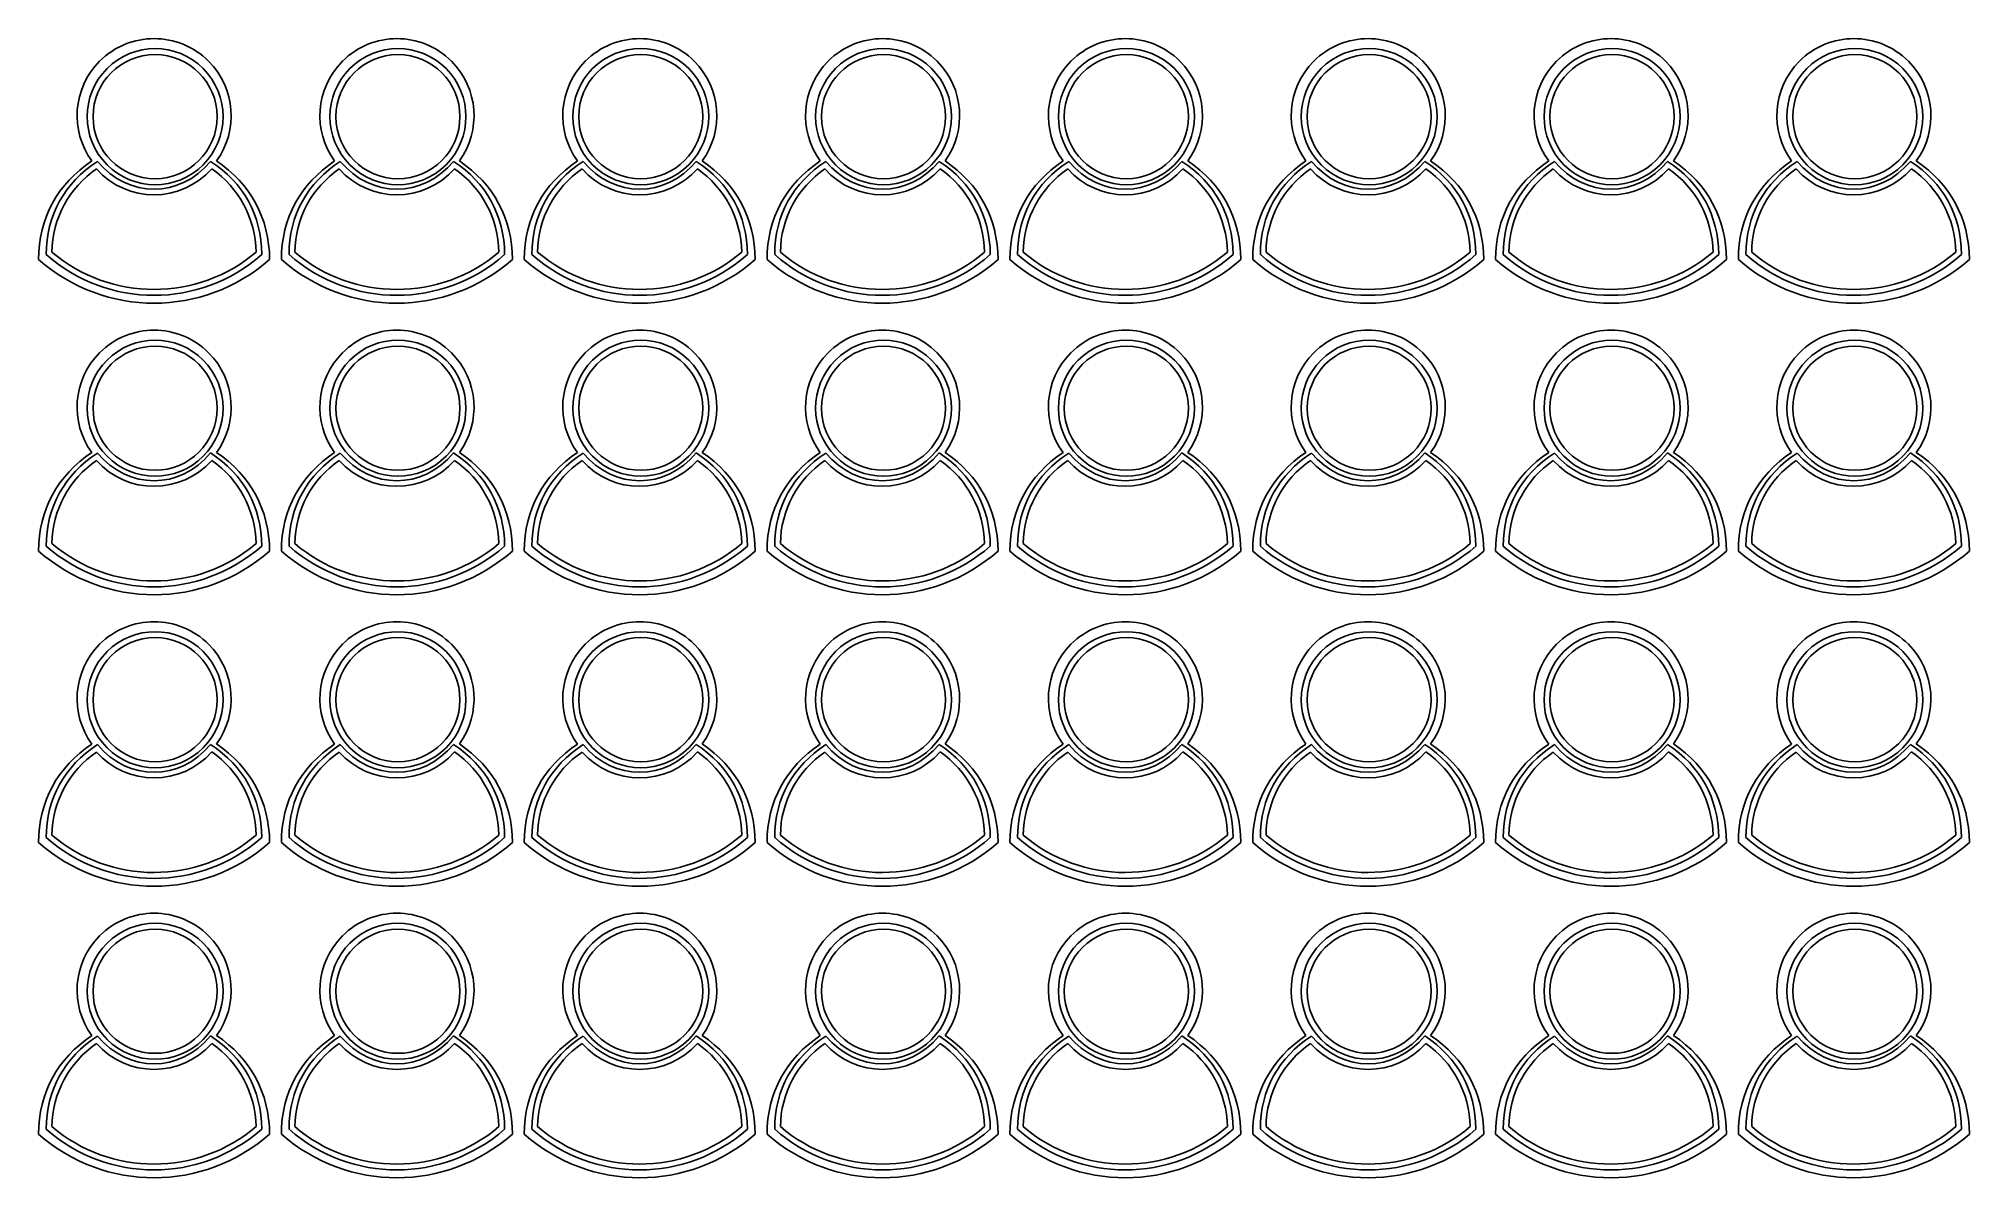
# Model space of a CAD drawing. Extents: x 9 to 572, y 5 to 341.
import ezdxf

# ---------------------------------------------------------------- set-up
doc = ezdxf.new("R2010")
doc.units = 0
doc.layers.add('Layer_1', color=7, linetype='CONTINUOUS')

msp = doc.modelspace()

# ---------------------------------------------------------------- linework, layer by layer
at = {"layer": 'Layer_1', "color": 7}
for points in [[(42.520484, 341.091524), (42.520484, 341.09246)], [(113.386626, 341.091524), (113.386626, 341.09246)], [(184.252768, 341.091524), (184.252768, 341.09246)], [(255.11891, 341.091524), (255.11891, 341.09246)], [(325.985051, 341.091524), (325.985051, 341.09246)], [(396.851193, 341.091524), (396.851193, 341.09246)], [(467.717335, 341.091524), (467.717335, 341.09246)], [(538.583476, 341.091524), (538.583476, 341.09246)], [(8.803744, 276.647924), (8.803744, 276.646365)], [(11.031497, 278.096627), (11.031497, 278.097392)], [(11.031497, 278.096627), (11.031497, 278.097392)], [(72.285089, 278.853562), (72.285089, 278.852797)], [(72.285089, 278.853562), (72.285089, 278.852797)], [(79.669886, 276.647924), (79.669886, 276.646365)], [(81.897639, 278.096627), (81.897639, 278.097392)], [(81.897639, 278.096627), (81.897639, 278.097392)], [(143.15123, 278.853562), (143.15123, 278.852797)], [(143.15123, 278.853562), (143.15123, 278.852797)], [(150.536028, 276.647924), (150.536028, 276.646365)], [(152.76378, 278.096627), (152.76378, 278.097392)], [(152.76378, 278.096627), (152.76378, 278.097392)], [(214.017372, 278.853562), (214.017372, 278.852797)], [(214.017372, 278.853562), (214.017372, 278.852797)], [(221.402169, 276.647924), (221.402169, 276.646365)], [(223.629922, 278.096627), (223.629922, 278.097392)], [(223.629922, 278.096627), (223.629922, 278.097392)], [(284.883514, 278.853562), (284.883514, 278.852797)], [(284.883514, 278.853562), (284.883514, 278.852797)], [(292.268311, 276.647924), (292.268311, 276.646365)], [(294.496064, 278.096627), (294.496064, 278.097392)], [(294.496064, 278.096627), (294.496064, 278.097392)], [(355.749656, 278.853562), (355.749656, 278.852797)], [(355.749656, 278.853562), (355.749656, 278.852797)], [(363.134453, 276.647924), (363.134453, 276.646365)], [(365.362206, 278.096627), (365.362206, 278.097392)], [(365.362206, 278.096627), (365.362206, 278.097392)], [(426.615797, 278.853562), (426.615797, 278.852797)], [(426.615797, 278.853562), (426.615797, 278.852797)], [(434.000594, 276.647924), (434.000594, 276.646365)], [(436.228347, 278.096627), (436.228347, 278.097392)], [(436.228347, 278.096627), (436.228347, 278.097392)], [(497.481939, 278.853562), (497.481939, 278.852797)], [(497.481939, 278.853562), (497.481939, 278.852797)], [(504.866736, 276.647924), (504.866736, 276.646365)], [(507.094489, 278.096627), (507.094489, 278.097392)], [(507.094489, 278.096627), (507.094489, 278.097392)], [(568.348081, 278.853562), (568.348081, 278.852797)], [(568.348081, 278.853562), (568.348081, 278.852797)], [(42.520484, 256.052154), (42.520484, 256.05309)], [(113.386626, 256.052154), (113.386626, 256.05309)], [(184.252768, 256.052154), (184.252768, 256.05309)], [(255.11891, 256.052154), (255.11891, 256.05309)], [(325.985051, 256.052154), (325.985051, 256.05309)], [(396.851193, 256.052154), (396.851193, 256.05309)], [(467.717335, 256.052154), (467.717335, 256.05309)], [(538.583476, 256.052154), (538.583476, 256.05309)], [(8.803744, 191.608554), (8.803744, 191.606995)], [(11.031497, 193.057257), (11.031497, 193.058022)], [(11.031497, 193.057257), (11.031497, 193.058022)], [(72.285089, 193.814192), (72.285089, 193.813427)], [(72.285089, 193.814192), (72.285089, 193.813427)], [(79.669886, 191.608554), (79.669886, 191.606995)], [(81.897639, 193.057257), (81.897639, 193.058022)], [(81.897639, 193.057257), (81.897639, 193.058022)], [(143.15123, 193.814192), (143.15123, 193.813427)], [(143.15123, 193.814192), (143.15123, 193.813427)], [(150.536028, 191.608554), (150.536028, 191.606995)], [(152.76378, 193.057257), (152.76378, 193.058022)], [(152.76378, 193.057257), (152.76378, 193.058022)], [(214.017372, 193.814192), (214.017372, 193.813427)], [(214.017372, 193.814192), (214.017372, 193.813427)], [(221.402169, 191.608554), (221.402169, 191.606995)], [(223.629922, 193.057257), (223.629922, 193.058022)], [(223.629922, 193.057257), (223.629922, 193.058022)], [(284.883514, 193.814192), (284.883514, 193.813427)], [(284.883514, 193.814192), (284.883514, 193.813427)], [(292.268311, 191.608554), (292.268311, 191.606995)], [(294.496064, 193.057257), (294.496064, 193.058022)], [(294.496064, 193.057257), (294.496064, 193.058022)], [(355.749656, 193.814192), (355.749656, 193.813427)], [(355.749656, 193.814192), (355.749656, 193.813427)], [(363.134453, 191.608554), (363.134453, 191.606995)], [(365.362206, 193.057257), (365.362206, 193.058022)], [(365.362206, 193.057257), (365.362206, 193.058022)], [(426.615797, 193.814192), (426.615797, 193.813427)], [(426.615797, 193.814192), (426.615797, 193.813427)], [(434.000594, 191.608554), (434.000594, 191.606995)], [(436.228347, 193.057257), (436.228347, 193.058022)], [(436.228347, 193.057257), (436.228347, 193.058022)], [(497.481939, 193.814192), (497.481939, 193.813427)], [(497.481939, 193.814192), (497.481939, 193.813427)], [(504.866736, 191.608554), (504.866736, 191.606995)], [(507.094489, 193.057257), (507.094489, 193.058022)], [(507.094489, 193.057257), (507.094489, 193.058022)], [(568.348081, 193.814192), (568.348081, 193.813427)], [(568.348081, 193.814192), (568.348081, 193.813427)], [(42.520484, 171.012784), (42.520484, 171.01372)], [(113.386626, 171.012784), (113.386626, 171.01372)], [(184.252768, 171.012784), (184.252768, 171.01372)], [(255.11891, 171.012784), (255.11891, 171.01372)], [(325.985051, 171.012784), (325.985051, 171.01372)], [(396.851193, 171.012784), (396.851193, 171.01372)], [(467.717335, 171.012784), (467.717335, 171.01372)], [(538.583476, 171.012784), (538.583476, 171.01372)], [(11.031497, 108.017887), (11.031497, 108.018652)], [(11.031497, 108.017887), (11.031497, 108.018652)], [(72.285089, 108.774822), (72.285089, 108.774057)], [(72.285089, 108.774822), (72.285089, 108.774057)], [(81.897639, 108.017887), (81.897639, 108.018652)], [(81.897639, 108.017887), (81.897639, 108.018652)], [(143.15123, 108.774822), (143.15123, 108.774057)], [(143.15123, 108.774822), (143.15123, 108.774057)], [(152.76378, 108.017887), (152.76378, 108.018652)], [(152.76378, 108.017887), (152.76378, 108.018652)], [(214.017372, 108.774822), (214.017372, 108.774057)], [(214.017372, 108.774822), (214.017372, 108.774057)], [(223.629922, 108.017887), (223.629922, 108.018652)], [(223.629922, 108.017887), (223.629922, 108.018652)], [(284.883514, 108.774822), (284.883514, 108.774057)], [(284.883514, 108.774822), (284.883514, 108.774057)], [(294.496064, 108.017887), (294.496064, 108.018652)], [(294.496064, 108.017887), (294.496064, 108.018652)], [(355.749656, 108.774822), (355.749656, 108.774057)], [(355.749656, 108.774822), (355.749656, 108.774057)], [(365.362206, 108.017887), (365.362206, 108.018652)], [(365.362206, 108.017887), (365.362206, 108.018652)], [(426.615797, 108.774822), (426.615797, 108.774057)], [(426.615797, 108.774822), (426.615797, 108.774057)], [(436.228347, 108.017887), (436.228347, 108.018652)], [(436.228347, 108.017887), (436.228347, 108.018652)], [(497.481939, 108.774822), (497.481939, 108.774057)], [(497.481939, 108.774822), (497.481939, 108.774057)], [(507.094489, 108.017887), (507.094489, 108.018652)], [(507.094489, 108.017887), (507.094489, 108.018652)], [(568.348081, 108.774822), (568.348081, 108.774057)], [(568.348081, 108.774822), (568.348081, 108.774057)], [(8.803744, 106.569184), (8.803744, 106.567625)], [(79.669886, 106.569184), (79.669886, 106.567625)], [(150.536028, 106.569184), (150.536028, 106.567625)], [(221.402169, 106.569184), (221.402169, 106.567625)], [(292.268311, 106.569184), (292.268311, 106.567625)], [(363.134453, 106.569184), (363.134453, 106.567625)], [(434.000594, 106.569184), (434.000594, 106.567625)], [(504.866736, 106.569184), (504.866736, 106.567625)], [(42.520484, 85.973414), (42.520484, 85.97435)], [(113.386626, 85.973414), (113.386626, 85.97435)], [(184.252768, 85.973414), (184.252768, 85.97435)], [(255.11891, 85.973414), (255.11891, 85.97435)], [(325.985051, 85.973414), (325.985051, 85.97435)], [(396.851193, 85.973414), (396.851193, 85.97435)], [(467.717335, 85.973414), (467.717335, 85.97435)], [(538.583477, 85.973414), (538.583477, 85.97435)], [(11.031497, 22.978517), (11.031497, 22.979282)], [(11.031497, 22.978517), (11.031497, 22.979282)], [(72.285089, 23.735452), (72.285089, 23.734687)], [(72.285089, 23.735452), (72.285089, 23.734687)], [(81.897639, 22.978517), (81.897639, 22.979282)], [(81.897639, 22.978517), (81.897639, 22.979282)], [(143.151231, 23.735452), (143.151231, 23.734687)], [(143.151231, 23.735452), (143.151231, 23.734687)], [(152.76378, 22.978517), (152.76378, 22.979282)], [(152.76378, 22.978517), (152.76378, 22.979282)], [(214.017372, 23.735452), (214.017372, 23.734687)], [(214.017372, 23.735452), (214.017372, 23.734687)], [(223.629922, 22.978517), (223.629922, 22.979282)], [(223.629922, 22.978517), (223.629922, 22.979282)], [(284.883514, 23.735452), (284.883514, 23.734687)], [(284.883514, 23.735452), (284.883514, 23.734687)], [(294.496064, 22.978517), (294.496064, 22.979282)], [(294.496064, 22.978517), (294.496064, 22.979282)], [(355.749656, 23.735452), (355.749656, 23.734687)], [(355.749656, 23.735452), (355.749656, 23.734687)], [(365.362206, 22.978517), (365.362206, 22.979282)], [(365.362206, 22.978517), (365.362206, 22.979282)], [(426.615797, 23.735452), (426.615797, 23.734687)], [(426.615797, 23.735452), (426.615797, 23.734687)], [(436.228347, 22.978517), (436.228347, 22.979282)], [(436.228347, 22.978517), (436.228347, 22.979282)], [(497.481939, 23.735452), (497.481939, 23.734687)], [(497.481939, 23.735452), (497.481939, 23.734687)], [(507.094489, 22.978517), (507.094489, 22.979282)], [(507.094489, 22.978517), (507.094489, 22.979282)], [(568.348081, 23.735452), (568.348081, 23.734687)], [(568.348081, 23.735452), (568.348081, 23.734687)], [(8.803744, 21.529814), (8.803744, 21.528255)], [(79.669886, 21.529814), (79.669886, 21.528255)], [(150.536028, 21.529814), (150.536028, 21.528255)], [(221.402169, 21.529814), (221.402169, 21.528255)], [(292.268311, 21.529814), (292.268311, 21.528255)], [(363.134453, 21.529814), (363.134453, 21.528255)], [(434.000595, 21.529814), (434.000595, 21.528255)], [(504.866736, 21.529814), (504.866736, 21.528255)]]:
    msp.add_lwpolyline(points, dxfattribs=at)
for points in [[(56.8361, 304.303635)], [(127.702241, 304.303635)], [(198.568383, 304.303635)], [(269.434525, 304.303635)], [(340.300667, 304.303635)], [(411.166808, 304.303635)], [(482.03295, 304.303635)], [(552.899092, 304.303635)], [(42.799238, 300.227159)], [(113.665379, 300.227159)], [(184.531521, 300.227159)], [(255.397663, 300.227159)], [(326.263805, 300.227159)], [(397.129946, 300.227159)], [(467.996088, 300.227159)], [(538.86223, 300.227159)], [(42.799238, 215.187789)], [(56.8361, 219.264265)], [(113.665379, 215.187789)], [(127.702241, 219.264265)], [(184.531521, 215.187789)], [(198.568383, 219.264265)], [(255.397663, 215.187789)], [(269.434525, 219.264265)], [(326.263805, 215.187789)], [(340.300667, 219.264265)], [(397.129946, 215.187789)], [(411.166808, 219.264265)], [(467.996088, 215.187789)], [(482.03295, 219.264265)], [(538.86223, 215.187789)], [(552.899092, 219.264265)], [(42.799238, 130.148419)], [(56.8361, 134.224894)], [(113.665379, 130.148419)], [(127.702241, 134.224894)], [(184.531521, 130.148419)], [(198.568383, 134.224894)], [(255.397663, 130.148419)], [(269.434525, 134.224894)], [(326.263805, 130.148419)], [(340.300667, 134.224894)], [(397.129946, 130.148419)], [(411.166808, 134.224894)], [(467.996088, 130.148419)], [(482.03295, 134.224894)], [(538.86223, 130.148419)], [(552.899092, 134.224894)], [(42.799238, 45.109049)], [(56.8361, 49.185524)], [(113.66538, 45.109049)], [(127.702242, 49.185524)], [(184.531521, 45.109049)], [(198.568383, 49.185524)], [(255.397663, 45.109049)], [(269.434525, 49.185524)], [(326.263805, 45.109049)], [(340.300667, 49.185524)], [(397.129946, 45.109049)], [(411.166809, 49.185524)], [(467.996088, 45.109049)], [(482.03295, 49.185524)], [(538.86223, 45.109049)], [(552.899092, 49.185524)]]:
    msp.add_lwpolyline(points, close=True, dxfattribs=at)
for points in [[(42.520484, 341.09246), (36.764991, 341.09246), (31.010216, 338.895723), (26.621277, 334.502334)], [(28.770202, 332.361694), (36.516294, 340.115641), (49.082179, 340.115641), (56.8361, 332.361694)], [(58.425979, 334.501427), (54.03261, 338.894816), (48.275977, 341.091524), (42.520484, 341.091524)], [(113.386626, 341.09246), (107.631133, 341.09246), (101.876357, 338.895723), (97.487419, 334.502334)], [(99.636344, 332.361694), (107.382435, 340.115641), (119.948321, 340.115641), (127.702241, 332.361694)], [(129.292121, 334.501427), (124.898751, 338.894816), (119.142119, 341.091524), (113.386626, 341.091524)], [(184.252768, 341.09246), (178.497275, 341.09246), (172.742499, 338.895723), (168.353561, 334.502334)], [(170.502486, 332.361694), (178.248577, 340.115641), (190.814462, 340.115641), (198.568383, 332.361694)], [(200.158262, 334.501427), (195.764893, 338.894816), (190.008261, 341.091524), (184.252768, 341.091524)], [(255.11891, 341.09246), (249.363417, 341.09246), (243.608641, 338.895723), (239.219702, 334.502334)], [(241.368627, 332.361694), (249.114719, 340.115641), (261.680604, 340.115641), (269.434525, 332.361694)], [(271.024404, 334.501427), (266.631035, 338.894816), (260.874402, 341.091524), (255.11891, 341.091524)], [(325.985051, 341.09246), (320.229558, 341.09246), (314.474783, 338.895723), (310.085844, 334.502334)], [(312.234769, 332.361694), (319.980861, 340.115641), (332.546746, 340.115641), (340.300667, 332.361694)], [(341.890546, 334.501427), (337.497177, 338.894816), (331.740544, 341.091524), (325.985051, 341.091524)], [(396.851193, 341.09246), (391.0957, 341.09246), (385.340924, 338.895723), (380.951986, 334.502334)], [(383.100911, 332.361694), (390.847002, 340.115641), (403.412887, 340.115641), (411.166808, 332.361694)], [(412.756687, 334.501427), (408.363318, 338.894816), (402.606686, 341.091524), (396.851193, 341.091524)], [(467.717335, 341.09246), (461.961842, 341.09246), (456.207066, 338.895723), (451.818127, 334.502334)], [(453.967052, 332.361694), (461.713144, 340.115641), (474.279029, 340.115641), (482.03295, 332.361694)], [(483.622829, 334.501427), (479.22946, 338.894816), (473.472828, 341.091524), (467.717335, 341.091524)], [(538.583476, 341.09246), (532.827984, 341.09246), (527.073208, 338.895723), (522.684269, 334.502334)], [(524.833194, 332.361694), (532.579286, 340.115641), (545.145171, 340.115641), (552.899092, 332.361694)], [(554.488971, 334.501427), (550.095602, 338.894816), (544.338969, 341.091524), (538.583476, 341.091524)], [(26.621277, 334.502334), (18.693859, 326.574935), (17.928601, 314.194677), (24.319908, 305.404044)], [(42.799238, 336.43817), (32.799739, 336.43817), (24.693721, 328.332161), (24.693721, 318.332665)], [(60.904757, 318.332665), (60.904757, 328.332161), (52.798739, 336.43817), (42.799238, 336.43817)], [(60.739906, 305.421931), (67.116727, 314.21143), (66.34785, 326.579556), (58.425979, 334.501427)], [(97.487419, 334.502334), (89.560001, 326.574935), (88.794743, 314.194677), (95.186049, 305.404044)], [(113.665379, 336.43817), (103.665881, 336.43817), (95.559863, 328.332161), (95.559863, 318.332665)], [(131.770899, 318.332665), (131.770899, 328.332161), (123.664881, 336.43817), (113.665379, 336.43817)], [(131.606047, 305.421931), (137.982869, 314.21143), (137.213991, 326.579556), (129.292121, 334.501427)], [(168.353561, 334.502334), (160.426142, 326.574935), (159.660884, 314.194677), (166.052191, 305.404044)], [(184.531521, 336.43817), (174.532022, 336.43817), (166.426004, 328.332161), (166.426004, 318.332665)], [(202.637041, 318.332665), (202.637041, 328.332161), (194.531023, 336.43817), (184.531521, 336.43817)], [(202.472189, 305.421931), (208.849011, 314.21143), (208.080133, 326.579556), (200.158262, 334.501427)], [(239.219702, 334.502334), (231.292284, 326.574935), (230.527026, 314.194677), (236.918333, 305.404044)], [(255.397663, 336.43817), (245.398164, 336.43817), (237.292146, 328.332161), (237.292146, 318.332665)], [(273.503183, 318.332665), (273.503183, 328.332161), (265.397165, 336.43817), (255.397663, 336.43817)], [(273.338331, 305.421931), (279.715153, 314.21143), (278.946275, 326.579556), (271.024404, 334.501427)], [(310.085844, 334.502334), (302.158426, 326.574935), (301.393168, 314.194677), (307.784475, 305.404044)], [(326.263805, 336.43817), (316.264306, 336.43817), (308.158288, 328.332161), (308.158288, 318.332665)], [(344.369324, 318.332665), (344.369324, 328.332161), (336.263306, 336.43817), (326.263805, 336.43817)], [(344.204473, 305.421931), (350.581294, 314.21143), (349.812417, 326.579556), (341.890546, 334.501427)], [(380.951986, 334.502334), (373.024567, 326.574935), (372.25931, 314.194677), (378.650616, 305.404044)], [(397.129946, 336.43817), (387.130447, 336.43817), (379.02443, 328.332161), (379.02443, 318.332665)], [(415.235466, 318.332665), (415.235466, 328.332161), (407.129448, 336.43817), (397.129946, 336.43817)], [(415.070614, 305.421931), (421.447436, 314.21143), (420.678558, 326.579556), (412.756687, 334.501427)], [(451.818127, 334.502334), (443.890709, 326.574935), (443.125451, 314.194677), (449.516758, 305.404044)], [(467.996088, 336.43817), (457.996589, 336.43817), (449.890571, 328.332161), (449.890571, 318.332665)], [(486.101608, 318.332665), (486.101608, 328.332161), (477.99559, 336.43817), (467.996088, 336.43817)], [(485.936756, 305.421931), (492.313578, 314.21143), (491.5447, 326.579556), (483.622829, 334.501427)], [(522.684269, 334.502334), (514.756851, 326.574935), (513.991593, 314.194677), (520.3829, 305.404044)], [(538.86223, 336.43817), (528.862731, 336.43817), (520.756713, 328.332161), (520.756713, 318.332665)], [(556.96775, 318.332665), (556.96775, 328.332161), (548.861732, 336.43817), (538.86223, 336.43817)], [(556.802898, 305.421931), (563.17972, 314.21143), (562.410842, 326.579556), (554.488971, 334.501427)], [(28.770202, 304.303635), (21.024108, 312.049729), (21.024108, 324.615628), (28.770202, 332.361694)], [(56.8361, 332.361694), (64.582194, 324.615628), (64.582194, 312.049729), (56.8361, 304.303635)], [(99.636344, 304.303635), (91.890249, 312.049729), (91.890249, 324.615628), (99.636344, 332.361694)], [(127.702241, 332.361694), (135.448336, 324.615628), (135.448336, 312.049729), (127.702241, 304.303635)], [(170.502486, 304.303635), (162.756391, 312.049729), (162.756391, 324.615628), (170.502486, 332.361694)], [(198.568383, 332.361694), (206.314478, 324.615628), (206.314478, 312.049729), (198.568383, 304.303635)], [(241.368627, 304.303635), (233.622533, 312.049729), (233.622533, 324.615628), (241.368627, 332.361694)], [(269.434525, 332.361694), (277.180619, 324.615628), (277.180619, 312.049729), (269.434525, 304.303635)], [(312.234769, 304.303635), (304.488675, 312.049729), (304.488675, 324.615628), (312.234769, 332.361694)], [(340.300667, 332.361694), (348.046761, 324.615628), (348.046761, 312.049729), (340.300667, 304.303635)], [(383.100911, 304.303635), (375.354816, 312.049729), (375.354816, 324.615628), (383.100911, 332.361694)], [(411.166808, 332.361694), (418.912903, 324.615628), (418.912903, 312.049729), (411.166808, 304.303635)], [(453.967052, 304.303635), (446.220958, 312.049729), (446.220958, 324.615628), (453.967052, 332.361694)], [(482.03295, 332.361694), (489.779045, 324.615628), (489.779045, 312.049729), (482.03295, 304.303635)], [(524.833194, 304.303635), (517.0871, 312.049729), (517.0871, 324.615628), (524.833194, 332.361694)], [(552.899092, 332.361694), (560.645186, 324.615628), (560.645186, 312.049729), (552.899092, 304.303635)], [(24.693721, 318.332665), (24.693721, 308.333169), (32.799739, 300.227159), (42.799238, 300.227159)], [(42.799238, 300.227159), (52.798739, 300.227159), (60.904757, 308.333169), (60.904757, 318.332665)], [(95.559863, 318.332665), (95.559863, 308.333169), (103.665881, 300.227159), (113.665379, 300.227159)], [(113.665379, 300.227159), (123.664881, 300.227159), (131.770899, 308.333169), (131.770899, 318.332665)], [(166.426004, 318.332665), (166.426004, 308.333169), (174.532022, 300.227159), (184.531521, 300.227159)], [(184.531521, 300.227159), (194.531023, 300.227159), (202.637041, 308.333169), (202.637041, 318.332665)], [(237.292146, 318.332665), (237.292146, 308.333169), (245.398164, 300.227159), (255.397663, 300.227159)], [(255.397663, 300.227159), (265.397165, 300.227159), (273.503183, 308.333169), (273.503183, 318.332665)], [(308.158288, 318.332665), (308.158288, 308.333169), (316.264306, 300.227159), (326.263805, 300.227159)], [(326.263805, 300.227159), (336.263306, 300.227159), (344.369324, 308.333169), (344.369324, 318.332665)], [(379.02443, 318.332665), (379.02443, 308.333169), (387.130447, 300.227159), (397.129946, 300.227159)], [(397.129946, 300.227159), (407.129448, 300.227159), (415.235466, 308.333169), (415.235466, 318.332665)], [(449.890571, 318.332665), (449.890571, 308.333169), (457.996589, 300.227159), (467.996088, 300.227159)], [(467.996088, 300.227159), (477.99559, 300.227159), (486.101608, 308.333169), (486.101608, 318.332665)], [(520.756713, 318.332665), (520.756713, 308.333169), (528.862731, 300.227159), (538.86223, 300.227159)], [(538.86223, 300.227159), (548.861732, 300.227159), (556.96775, 308.333169), (556.96775, 318.332665)], [(24.319908, 305.404044), (14.365726, 298.718504), (8.803744, 288.740438), (8.803744, 276.647924)], [(11.031497, 278.097392), (11.031497, 289.577792), (16.393992, 299.023852), (25.989639, 305.261405)], [(11.031497, 278.097392), (11.031497, 289.577792), (16.393992, 299.023852), (25.989639, 305.261405)], [(25.989639, 305.261405), (35.016877, 294.484054), (49.96006, 294.446665), (59.009737, 305.284082)], [(25.989639, 305.261405), (35.016877, 294.484054), (49.96006, 294.446665), (59.009737, 305.284082)], [(56.8361, 304.303635), (49.082182, 296.549717), (36.516294, 296.549717), (28.770202, 304.303635)], [(59.009737, 305.284082), (68.62782, 299.016624), (73.825775, 289.570564), (73.952921, 278.105131)], [(59.009737, 305.284082), (68.62782, 299.016624), (73.825775, 289.570564), (73.952921, 278.105131)], [(76.234107, 276.654869), (76.100199, 288.729439), (70.707713, 298.706003), (60.739906, 305.421931)], [(95.186049, 305.404044), (85.231868, 298.718504), (79.669886, 288.740438), (79.669886, 276.647924)], [(81.897639, 278.097392), (81.897639, 289.577792), (87.260133, 299.023852), (96.85578, 305.261405)], [(81.897639, 278.097392), (81.897639, 289.577792), (87.260133, 299.023852), (96.85578, 305.261405)], [(96.85578, 305.261405), (105.883018, 294.484054), (120.826202, 294.446665), (129.875879, 305.284082)], [(96.85578, 305.261405), (105.883018, 294.484054), (120.826202, 294.446665), (129.875879, 305.284082)], [(127.702241, 304.303635), (119.948323, 296.549717), (107.382435, 296.549717), (99.636344, 304.303635)], [(129.875879, 305.284082), (139.493962, 299.016624), (144.691917, 289.570564), (144.819062, 278.105131)], [(129.875879, 305.284082), (139.493962, 299.016624), (144.691917, 289.570564), (144.819062, 278.105131)], [(147.100249, 276.654869), (146.96634, 288.729439), (141.573855, 298.706003), (131.606047, 305.421931)], [(166.052191, 305.404044), (156.09801, 298.718504), (150.536028, 288.740438), (150.536028, 276.647924)], [(152.76378, 278.097392), (152.76378, 289.577792), (158.126275, 299.023852), (167.721922, 305.261405)], [(152.76378, 278.097392), (152.76378, 289.577792), (158.126275, 299.023852), (167.721922, 305.261405)], [(167.721922, 305.261405), (176.74916, 294.484054), (191.692344, 294.446665), (200.742021, 305.284082)], [(167.721922, 305.261405), (176.74916, 294.484054), (191.692344, 294.446665), (200.742021, 305.284082)], [(198.568383, 304.303635), (190.814465, 296.549717), (178.248577, 296.549717), (170.502486, 304.303635)], [(200.742021, 305.284082), (210.360104, 299.016624), (215.558059, 289.570564), (215.685204, 278.105131)], [(200.742021, 305.284082), (210.360104, 299.016624), (215.558059, 289.570564), (215.685204, 278.105131)], [(217.966391, 276.654869), (217.832482, 288.729439), (212.439997, 298.706003), (202.472189, 305.421931)], [(236.918333, 305.404044), (226.964151, 298.718504), (221.402169, 288.740438), (221.402169, 276.647924)], [(223.629922, 278.097392), (223.629922, 289.577792), (228.992417, 299.023852), (238.588064, 305.261405)], [(223.629922, 278.097392), (223.629922, 289.577792), (228.992417, 299.023852), (238.588064, 305.261405)], [(238.588064, 305.261405), (247.615302, 294.484054), (262.558485, 294.446665), (271.608162, 305.284082)], [(238.588064, 305.261405), (247.615302, 294.484054), (262.558485, 294.446665), (271.608162, 305.284082)], [(269.434525, 304.303635), (261.680607, 296.549717), (249.114719, 296.549717), (241.368627, 304.303635)], [(271.608162, 305.284082), (281.226246, 299.016624), (286.424201, 289.570564), (286.551346, 278.105131)], [(271.608162, 305.284082), (281.226246, 299.016624), (286.424201, 289.570564), (286.551346, 278.105131)], [(288.832532, 276.654869), (288.698624, 288.729439), (283.306138, 298.706003), (273.338331, 305.421931)], [(307.784475, 305.404044), (297.830293, 298.718504), (292.268311, 288.740438), (292.268311, 276.647924)], [(294.496064, 278.097392), (294.496064, 289.577792), (299.858559, 299.023852), (309.454206, 305.261405)], [(294.496064, 278.097392), (294.496064, 289.577792), (299.858559, 299.023852), (309.454206, 305.261405)], [(309.454206, 305.261405), (318.481444, 294.484054), (333.424627, 294.446665), (342.474304, 305.284082)], [(309.454206, 305.261405), (318.481444, 294.484054), (333.424627, 294.446665), (342.474304, 305.284082)], [(340.300667, 304.303635), (332.546749, 296.549717), (319.980861, 296.549717), (312.234769, 304.303635)], [(342.474304, 305.284082), (352.092387, 299.016624), (357.290342, 289.570564), (357.417487, 278.105131)], [(342.474304, 305.284082), (352.092387, 299.016624), (357.290342, 289.570564), (357.417487, 278.105131)], [(359.698674, 276.654869), (359.564766, 288.729439), (354.17228, 298.706003), (344.204473, 305.421931)], [(378.650616, 305.404044), (368.696435, 298.718504), (363.134453, 288.740438), (363.134453, 276.647924)], [(365.362206, 278.097392), (365.362206, 289.577792), (370.7247, 299.023852), (380.320347, 305.261405)], [(365.362206, 278.097392), (365.362206, 289.577792), (370.7247, 299.023852), (380.320347, 305.261405)], [(380.320347, 305.261405), (389.347585, 294.484054), (404.290769, 294.446665), (413.340446, 305.284082)], [(380.320347, 305.261405), (389.347585, 294.484054), (404.290769, 294.446665), (413.340446, 305.284082)], [(411.166808, 304.303635), (403.41289, 296.549717), (390.847002, 296.549717), (383.100911, 304.303635)], [(413.340446, 305.284082), (422.958529, 299.016624), (428.156484, 289.570564), (428.283629, 278.105131)], [(413.340446, 305.284082), (422.958529, 299.016624), (428.156484, 289.570564), (428.283629, 278.105131)], [(430.564816, 276.654869), (430.430907, 288.729439), (425.038422, 298.706003), (415.070614, 305.421931)], [(449.516758, 305.404044), (439.562577, 298.718504), (434.000594, 288.740438), (434.000594, 276.647924)], [(436.228347, 278.097392), (436.228347, 289.577792), (441.590842, 299.023852), (451.186489, 305.261405)], [(436.228347, 278.097392), (436.228347, 289.577792), (441.590842, 299.023852), (451.186489, 305.261405)], [(451.186489, 305.261405), (460.213727, 294.484054), (475.15691, 294.446665), (484.206588, 305.284082)], [(451.186489, 305.261405), (460.213727, 294.484054), (475.15691, 294.446665), (484.206588, 305.284082)], [(482.03295, 304.303635), (474.279032, 296.549717), (461.713144, 296.549717), (453.967052, 304.303635)], [(484.206588, 305.284082), (493.824671, 299.016624), (499.022626, 289.570564), (499.149771, 278.105131)], [(484.206588, 305.284082), (493.824671, 299.016624), (499.022626, 289.570564), (499.149771, 278.105131)], [(501.430958, 276.654869), (501.297049, 288.729439), (495.904564, 298.706003), (485.936756, 305.421931)], [(520.3829, 305.404044), (510.428718, 298.718504), (504.866736, 288.740438), (504.866736, 276.647924)], [(507.094489, 278.097392), (507.094489, 289.577792), (512.456984, 299.023852), (522.052631, 305.261405)], [(507.094489, 278.097392), (507.094489, 289.577792), (512.456984, 299.023852), (522.052631, 305.261405)], [(522.052631, 305.261405), (531.079869, 294.484054), (546.023052, 294.446665), (555.072729, 305.284082)], [(522.052631, 305.261405), (531.079869, 294.484054), (546.023052, 294.446665), (555.072729, 305.284082)], [(552.899092, 304.303635), (545.145174, 296.549717), (532.579286, 296.549717), (524.833194, 304.303635)], [(555.072729, 305.284082), (564.690812, 299.016624), (569.888767, 289.570564), (570.015913, 278.105131)], [(555.072729, 305.284082), (564.690812, 299.016624), (569.888767, 289.570564), (570.015913, 278.105131)], [(572.297099, 276.654869), (572.163191, 288.729439), (566.770705, 298.706003), (556.802898, 305.421931)], [(25.675517, 303.06977), (17.710308, 297.617528), (12.818995, 288.657609), (12.69933, 278.845058)], [(25.675517, 303.06977), (17.710308, 297.617528), (12.818995, 288.657609), (12.69933, 278.845058)], [(59.323858, 303.092447), (50.356451, 293.048079), (34.657883, 293.040595), (25.675517, 303.06977)], [(59.323858, 303.092447), (50.356451, 293.048079), (34.657883, 293.040595), (25.675517, 303.06977)], [(72.285089, 278.852797), (72.053243, 288.642898), (67.266632, 297.63275), (59.323858, 303.092447)], [(72.285089, 278.852797), (72.053243, 288.642898), (67.266632, 297.63275), (59.323858, 303.092447)], [(96.541659, 303.06977), (88.576449, 297.617528), (83.685137, 288.657609), (83.565472, 278.845058)], [(96.541659, 303.06977), (88.576449, 297.617528), (83.685137, 288.657609), (83.565472, 278.845058)], [(130.19, 303.092447), (121.222593, 293.048079), (105.524025, 293.040595), (96.541659, 303.06977)], [(130.19, 303.092447), (121.222593, 293.048079), (105.524025, 293.040595), (96.541659, 303.06977)], [(143.15123, 278.852797), (142.919385, 288.642898), (138.132774, 297.63275), (130.19, 303.092447)], [(143.15123, 278.852797), (142.919385, 288.642898), (138.132774, 297.63275), (130.19, 303.092447)], [(167.407801, 303.06977), (159.442591, 297.617528), (154.551278, 288.657609), (154.431613, 278.845058)], [(167.407801, 303.06977), (159.442591, 297.617528), (154.551278, 288.657609), (154.431613, 278.845058)], [(201.056142, 303.092447), (192.088735, 293.048079), (176.390167, 293.040595), (167.407801, 303.06977)], [(201.056142, 303.092447), (192.088735, 293.048079), (176.390167, 293.040595), (167.407801, 303.06977)], [(214.017372, 278.852797), (213.785527, 288.642898), (208.998915, 297.63275), (201.056142, 303.092447)], [(214.017372, 278.852797), (213.785527, 288.642898), (208.998915, 297.63275), (201.056142, 303.092447)], [(238.273943, 303.06977), (230.308733, 297.617528), (225.41742, 288.657609), (225.297755, 278.845058)], [(238.273943, 303.06977), (230.308733, 297.617528), (225.41742, 288.657609), (225.297755, 278.845058)], [(271.922284, 303.092447), (262.954876, 293.048079), (247.256308, 293.040595), (238.273943, 303.06977)], [(271.922284, 303.092447), (262.954876, 293.048079), (247.256308, 293.040595), (238.273943, 303.06977)], [(284.883514, 278.852797), (284.651668, 288.642898), (279.865057, 297.63275), (271.922284, 303.092447)], [(284.883514, 278.852797), (284.651668, 288.642898), (279.865057, 297.63275), (271.922284, 303.092447)], [(309.140084, 303.06977), (301.174875, 297.617528), (296.283562, 288.657609), (296.163897, 278.845058)], [(309.140084, 303.06977), (301.174875, 297.617528), (296.283562, 288.657609), (296.163897, 278.845058)], [(342.788425, 303.092447), (333.821018, 293.048079), (318.12245, 293.040595), (309.140084, 303.06977)], [(342.788425, 303.092447), (333.821018, 293.048079), (318.12245, 293.040595), (309.140084, 303.06977)], [(355.749656, 278.852797), (355.51781, 288.642898), (350.731199, 297.63275), (342.788425, 303.092447)], [(355.749656, 278.852797), (355.51781, 288.642898), (350.731199, 297.63275), (342.788425, 303.092447)], [(380.006226, 303.06977), (372.041016, 297.617528), (367.149704, 288.657609), (367.030039, 278.845058)], [(380.006226, 303.06977), (372.041016, 297.617528), (367.149704, 288.657609), (367.030039, 278.845058)], [(413.654567, 303.092447), (404.68716, 293.048079), (388.988592, 293.040595), (380.006226, 303.06977)], [(413.654567, 303.092447), (404.68716, 293.048079), (388.988592, 293.040595), (380.006226, 303.06977)], [(426.615797, 278.852797), (426.383952, 288.642898), (421.597341, 297.63275), (413.654567, 303.092447)], [(426.615797, 278.852797), (426.383952, 288.642898), (421.597341, 297.63275), (413.654567, 303.092447)], [(450.872368, 303.06977), (442.907158, 297.617528), (438.015845, 288.657609), (437.89618, 278.845058)], [(450.872368, 303.06977), (442.907158, 297.617528), (438.015845, 288.657609), (437.89618, 278.845058)], [(484.520709, 303.092447), (475.553302, 293.048079), (459.854733, 293.040595), (450.872368, 303.06977)], [(484.520709, 303.092447), (475.553302, 293.048079), (459.854733, 293.040595), (450.872368, 303.06977)], [(497.481939, 278.852797), (497.250093, 288.642898), (492.463482, 297.63275), (484.520709, 303.092447)], [(497.481939, 278.852797), (497.250093, 288.642898), (492.463482, 297.63275), (484.520709, 303.092447)], [(521.73851, 303.06977), (513.7733, 297.617528), (508.881987, 288.657609), (508.762322, 278.845058)], [(521.73851, 303.06977), (513.7733, 297.617528), (508.881987, 288.657609), (508.762322, 278.845058)], [(555.386851, 303.092447), (546.419443, 293.048079), (530.720875, 293.040595), (521.73851, 303.06977)], [(555.386851, 303.092447), (546.419443, 293.048079), (530.720875, 293.040595), (521.73851, 303.06977)], [(568.348081, 278.852797), (568.116235, 288.642898), (563.329624, 297.63275), (555.386851, 303.092447)], [(568.348081, 278.852797), (568.116235, 288.642898), (563.329624, 297.63275), (555.386851, 303.092447)], [(8.803744, 276.646365), (28.272379, 259.671572), (56.765463, 259.67982), (76.234107, 276.654869)], [(73.952921, 278.105131), (55.786258, 262.264479), (29.19816, 262.256995), (11.031497, 278.096627)], [(73.952921, 278.105131), (55.786258, 262.264479), (29.19816, 262.256995), (11.031497, 278.096627)], [(12.69933, 278.845058), (29.661863, 264.305735), (55.322555, 264.305735), (72.285089, 278.853562)], [(12.69933, 278.845058), (29.661863, 264.305735), (55.322555, 264.305735), (72.285089, 278.853562)], [(79.669886, 276.646365), (99.138521, 259.671572), (127.631605, 259.67982), (147.100249, 276.654869)], [(144.819062, 278.105131), (126.652399, 262.264479), (100.064302, 262.256995), (81.897639, 278.096627)], [(144.819062, 278.105131), (126.652399, 262.264479), (100.064302, 262.256995), (81.897639, 278.096627)], [(83.565472, 278.845058), (100.528004, 264.305735), (126.188697, 264.305735), (143.15123, 278.853562)], [(83.565472, 278.845058), (100.528004, 264.305735), (126.188697, 264.305735), (143.15123, 278.853562)], [(150.536028, 276.646365), (170.004662, 259.671572), (198.497747, 259.67982), (217.966391, 276.654869)], [(215.685204, 278.105131), (197.518541, 262.264479), (170.930443, 262.256995), (152.76378, 278.096627)], [(215.685204, 278.105131), (197.518541, 262.264479), (170.930443, 262.256995), (152.76378, 278.096627)], [(154.431613, 278.845058), (171.394146, 264.305735), (197.054838, 264.305735), (214.017372, 278.853562)], [(154.431613, 278.845058), (171.394146, 264.305735), (197.054838, 264.305735), (214.017372, 278.853562)], [(221.402169, 276.646365), (240.870804, 259.671572), (269.363888, 259.67982), (288.832532, 276.654869)], [(286.551346, 278.105131), (268.384683, 262.264479), (241.796585, 262.256995), (223.629922, 278.096627)], [(286.551346, 278.105131), (268.384683, 262.264479), (241.796585, 262.256995), (223.629922, 278.096627)], [(225.297755, 278.845058), (242.260288, 264.305735), (267.92098, 264.305735), (284.883514, 278.853562)], [(225.297755, 278.845058), (242.260288, 264.305735), (267.92098, 264.305735), (284.883514, 278.853562)], [(292.268311, 276.646365), (311.736946, 259.671572), (340.23003, 259.67982), (359.698674, 276.654869)], [(357.417487, 278.105131), (339.250824, 262.264479), (312.662727, 262.256995), (294.496064, 278.096627)], [(357.417487, 278.105131), (339.250824, 262.264479), (312.662727, 262.256995), (294.496064, 278.096627)], [(296.163897, 278.845058), (313.12643, 264.305735), (338.787122, 264.305735), (355.749656, 278.853562)], [(296.163897, 278.845058), (313.12643, 264.305735), (338.787122, 264.305735), (355.749656, 278.853562)], [(363.134453, 276.646365), (382.603087, 259.671572), (411.096172, 259.67982), (430.564816, 276.654869)], [(428.283629, 278.105131), (410.116966, 262.264479), (383.528869, 262.256995), (365.362206, 278.096627)], [(428.283629, 278.105131), (410.116966, 262.264479), (383.528869, 262.256995), (365.362206, 278.096627)], [(367.030039, 278.845058), (383.992571, 264.305735), (409.653264, 264.305735), (426.615797, 278.853562)], [(367.030039, 278.845058), (383.992571, 264.305735), (409.653264, 264.305735), (426.615797, 278.853562)], [(434.000594, 276.646365), (453.469229, 259.671572), (481.962314, 259.67982), (501.430958, 276.654869)], [(499.149771, 278.105131), (480.983108, 262.264479), (454.39501, 262.256995), (436.228347, 278.096627)], [(499.149771, 278.105131), (480.983108, 262.264479), (454.39501, 262.256995), (436.228347, 278.096627)], [(437.89618, 278.845058), (454.858713, 264.305735), (480.519405, 264.305735), (497.481939, 278.853562)], [(437.89618, 278.845058), (454.858713, 264.305735), (480.519405, 264.305735), (497.481939, 278.853562)], [(504.866736, 276.646365), (524.335371, 259.671572), (552.828455, 259.67982), (572.297099, 276.654869)], [(570.015913, 278.105131), (551.84925, 262.264479), (525.261152, 262.256995), (507.094489, 278.096627)], [(570.015913, 278.105131), (551.84925, 262.264479), (525.261152, 262.256995), (507.094489, 278.096627)], [(508.762322, 278.845058), (525.724855, 264.305735), (551.385547, 264.305735), (568.348081, 278.853562)], [(508.762322, 278.845058), (525.724855, 264.305735), (551.385547, 264.305735), (568.348081, 278.853562)], [(42.520484, 256.05309), (36.764991, 256.05309), (31.010216, 253.856353), (26.621277, 249.462964)], [(28.770202, 247.322324), (36.516294, 255.076271), (49.082179, 255.076271), (56.8361, 247.322324)], [(58.425979, 249.462057), (54.03261, 253.855446), (48.275977, 256.052154), (42.520484, 256.052154)], [(113.386626, 256.05309), (107.631133, 256.05309), (101.876357, 253.856353), (97.487419, 249.462964)], [(99.636344, 247.322324), (107.382435, 255.076271), (119.948321, 255.076271), (127.702241, 247.322324)], [(129.292121, 249.462057), (124.898751, 253.855446), (119.142119, 256.052154), (113.386626, 256.052154)], [(184.252768, 256.05309), (178.497275, 256.05309), (172.742499, 253.856353), (168.353561, 249.462964)], [(170.502486, 247.322324), (178.248577, 255.076271), (190.814462, 255.076271), (198.568383, 247.322324)], [(200.158262, 249.462057), (195.764893, 253.855446), (190.008261, 256.052154), (184.252768, 256.052154)], [(255.11891, 256.05309), (249.363417, 256.05309), (243.608641, 253.856353), (239.219702, 249.462964)], [(241.368627, 247.322324), (249.114719, 255.076271), (261.680604, 255.076271), (269.434525, 247.322324)], [(271.024404, 249.462057), (266.631035, 253.855446), (260.874402, 256.052154), (255.11891, 256.052154)], [(325.985051, 256.05309), (320.229558, 256.05309), (314.474783, 253.856353), (310.085844, 249.462964)], [(312.234769, 247.322324), (319.980861, 255.076271), (332.546746, 255.076271), (340.300667, 247.322324)], [(341.890546, 249.462057), (337.497177, 253.855446), (331.740544, 256.052154), (325.985051, 256.052154)], [(396.851193, 256.05309), (391.0957, 256.05309), (385.340924, 253.856353), (380.951986, 249.462964)], [(383.100911, 247.322324), (390.847002, 255.076271), (403.412887, 255.076271), (411.166808, 247.322324)], [(412.756687, 249.462057), (408.363318, 253.855446), (402.606686, 256.052154), (396.851193, 256.052154)], [(467.717335, 256.05309), (461.961842, 256.05309), (456.207066, 253.856353), (451.818127, 249.462964)], [(453.967052, 247.322324), (461.713144, 255.076271), (474.279029, 255.076271), (482.03295, 247.322324)], [(483.622829, 249.462057), (479.22946, 253.855446), (473.472828, 256.052154), (467.717335, 256.052154)], [(538.583476, 256.05309), (532.827984, 256.05309), (527.073208, 253.856353), (522.684269, 249.462964)], [(524.833194, 247.322324), (532.579286, 255.076271), (545.145171, 255.076271), (552.899092, 247.322324)], [(554.488971, 249.462057), (550.095602, 253.855446), (544.338969, 256.052154), (538.583476, 256.052154)], [(26.621277, 249.462964), (18.693859, 241.535565), (17.928601, 229.155307), (24.319908, 220.364674)], [(42.799238, 251.3988), (32.799739, 251.3988), (24.693721, 243.292791), (24.693721, 233.293294)], [(60.904757, 233.293294), (60.904757, 243.292791), (52.798739, 251.3988), (42.799238, 251.3988)], [(60.739906, 220.382561), (67.116727, 229.17206), (66.34785, 241.540186), (58.425979, 249.462057)], [(97.487419, 249.462964), (89.560001, 241.535565), (88.794743, 229.155307), (95.186049, 220.364674)], [(113.665379, 251.3988), (103.665881, 251.3988), (95.559863, 243.292791), (95.559863, 233.293294)], [(131.770899, 233.293294), (131.770899, 243.292791), (123.664881, 251.3988), (113.665379, 251.3988)], [(131.606047, 220.382561), (137.982869, 229.17206), (137.213991, 241.540186), (129.292121, 249.462057)], [(168.353561, 249.462964), (160.426142, 241.535565), (159.660884, 229.155307), (166.052191, 220.364674)], [(184.531521, 251.3988), (174.532022, 251.3988), (166.426004, 243.292791), (166.426004, 233.293294)], [(202.637041, 233.293294), (202.637041, 243.292791), (194.531023, 251.3988), (184.531521, 251.3988)], [(202.472189, 220.382561), (208.849011, 229.17206), (208.080133, 241.540186), (200.158262, 249.462057)], [(239.219702, 249.462964), (231.292284, 241.535565), (230.527026, 229.155307), (236.918333, 220.364674)], [(255.397663, 251.3988), (245.398164, 251.3988), (237.292146, 243.292791), (237.292146, 233.293294)], [(273.503183, 233.293294), (273.503183, 243.292791), (265.397165, 251.3988), (255.397663, 251.3988)], [(273.338331, 220.382561), (279.715153, 229.17206), (278.946275, 241.540186), (271.024404, 249.462057)], [(310.085844, 249.462964), (302.158426, 241.535565), (301.393168, 229.155307), (307.784475, 220.364674)], [(326.263805, 251.3988), (316.264306, 251.3988), (308.158288, 243.292791), (308.158288, 233.293294)], [(344.369324, 233.293294), (344.369324, 243.292791), (336.263306, 251.3988), (326.263805, 251.3988)], [(344.204473, 220.382561), (350.581294, 229.17206), (349.812417, 241.540186), (341.890546, 249.462057)], [(380.951986, 249.462964), (373.024567, 241.535565), (372.25931, 229.155307), (378.650616, 220.364674)], [(397.129946, 251.3988), (387.130447, 251.3988), (379.02443, 243.292791), (379.02443, 233.293294)], [(415.235466, 233.293294), (415.235466, 243.292791), (407.129448, 251.3988), (397.129946, 251.3988)], [(415.070614, 220.382561), (421.447436, 229.17206), (420.678558, 241.540186), (412.756687, 249.462057)], [(451.818127, 249.462964), (443.890709, 241.535565), (443.125451, 229.155307), (449.516758, 220.364674)], [(467.996088, 251.3988), (457.996589, 251.3988), (449.890571, 243.292791), (449.890571, 233.293294)], [(486.101608, 233.293294), (486.101608, 243.292791), (477.99559, 251.3988), (467.996088, 251.3988)], [(485.936756, 220.382561), (492.313578, 229.17206), (491.5447, 241.540186), (483.622829, 249.462057)], [(522.684269, 249.462964), (514.756851, 241.535565), (513.991593, 229.155307), (520.3829, 220.364674)], [(538.86223, 251.3988), (528.862731, 251.3988), (520.756713, 243.292791), (520.756713, 233.293294)], [(556.96775, 233.293294), (556.96775, 243.292791), (548.861732, 251.3988), (538.86223, 251.3988)], [(556.802898, 220.382561), (563.17972, 229.17206), (562.410842, 241.540186), (554.488971, 249.462057)], [(28.770202, 219.264265), (21.024108, 227.010359), (21.024108, 239.576258), (28.770202, 247.322324)], [(56.8361, 247.322324), (64.582194, 239.576258), (64.582194, 227.010359), (56.8361, 219.264265)], [(99.636344, 219.264265), (91.890249, 227.010359), (91.890249, 239.576258), (99.636344, 247.322324)], [(127.702241, 247.322324), (135.448336, 239.576258), (135.448336, 227.010359), (127.702241, 219.264265)], [(170.502486, 219.264265), (162.756391, 227.010359), (162.756391, 239.576258), (170.502486, 247.322324)], [(198.568383, 247.322324), (206.314478, 239.576258), (206.314478, 227.010359), (198.568383, 219.264265)], [(241.368627, 219.264265), (233.622533, 227.010359), (233.622533, 239.576258), (241.368627, 247.322324)], [(269.434525, 247.322324), (277.180619, 239.576258), (277.180619, 227.010359), (269.434525, 219.264265)], [(312.234769, 219.264265), (304.488675, 227.010359), (304.488675, 239.576258), (312.234769, 247.322324)], [(340.300667, 247.322324), (348.046761, 239.576258), (348.046761, 227.010359), (340.300667, 219.264265)], [(383.100911, 219.264265), (375.354816, 227.010359), (375.354816, 239.576258), (383.100911, 247.322324)], [(411.166808, 247.322324), (418.912903, 239.576258), (418.912903, 227.010359), (411.166808, 219.264265)], [(453.967052, 219.264265), (446.220958, 227.010359), (446.220958, 239.576258), (453.967052, 247.322324)], [(482.03295, 247.322324), (489.779045, 239.576258), (489.779045, 227.010359), (482.03295, 219.264265)], [(524.833194, 219.264265), (517.0871, 227.010359), (517.0871, 239.576258), (524.833194, 247.322324)], [(552.899092, 247.322324), (560.645186, 239.576258), (560.645186, 227.010359), (552.899092, 219.264265)], [(24.693721, 233.293294), (24.693721, 223.293798), (32.799739, 215.187789), (42.799238, 215.187789)], [(42.799238, 215.187789), (52.798739, 215.187789), (60.904757, 223.293798), (60.904757, 233.293294)], [(95.559863, 233.293294), (95.559863, 223.293798), (103.665881, 215.187789), (113.665379, 215.187789)], [(113.665379, 215.187789), (123.664881, 215.187789), (131.770899, 223.293798), (131.770899, 233.293294)], [(166.426004, 233.293294), (166.426004, 223.293798), (174.532022, 215.187789), (184.531521, 215.187789)], [(184.531521, 215.187789), (194.531023, 215.187789), (202.637041, 223.293798), (202.637041, 233.293294)], [(237.292146, 233.293294), (237.292146, 223.293798), (245.398164, 215.187789), (255.397663, 215.187789)], [(255.397663, 215.187789), (265.397165, 215.187789), (273.503183, 223.293798), (273.503183, 233.293294)], [(308.158288, 233.293294), (308.158288, 223.293798), (316.264306, 215.187789), (326.263805, 215.187789)], [(326.263805, 215.187789), (336.263306, 215.187789), (344.369324, 223.293798), (344.369324, 233.293294)], [(379.02443, 233.293294), (379.02443, 223.293798), (387.130447, 215.187789), (397.129946, 215.187789)], [(397.129946, 215.187789), (407.129448, 215.187789), (415.235466, 223.293798), (415.235466, 233.293294)], [(449.890571, 233.293294), (449.890571, 223.293798), (457.996589, 215.187789), (467.996088, 215.187789)], [(467.996088, 215.187789), (477.99559, 215.187789), (486.101608, 223.293798), (486.101608, 233.293294)], [(520.756713, 233.293294), (520.756713, 223.293798), (528.862731, 215.187789), (538.86223, 215.187789)], [(538.86223, 215.187789), (548.861732, 215.187789), (556.96775, 223.293798), (556.96775, 233.293294)], [(24.319908, 220.364674), (14.365726, 213.679134), (8.803744, 203.701068), (8.803744, 191.608554)], [(11.031497, 193.058022), (11.031497, 204.538422), (16.393992, 213.984482), (25.989639, 220.222035)], [(11.031497, 193.058022), (11.031497, 204.538422), (16.393992, 213.984482), (25.989639, 220.222035)], [(25.989639, 220.222035), (35.016877, 209.444683), (49.96006, 209.407294), (59.009737, 220.244712)], [(25.989639, 220.222035), (35.016877, 209.444683), (49.96006, 209.407294), (59.009737, 220.244712)], [(59.009737, 220.244712), (68.62782, 213.977254), (73.825775, 204.531194), (73.952921, 193.065761)], [(59.009737, 220.244712), (68.62782, 213.977254), (73.825775, 204.531194), (73.952921, 193.065761)], [(76.234107, 191.615499), (76.100199, 203.690069), (70.707713, 213.666633), (60.739906, 220.382561)], [(95.186049, 220.364674), (85.231868, 213.679134), (79.669886, 203.701068), (79.669886, 191.608554)], [(81.897639, 193.058022), (81.897639, 204.538422), (87.260133, 213.984482), (96.85578, 220.222035)], [(81.897639, 193.058022), (81.897639, 204.538422), (87.260133, 213.984482), (96.85578, 220.222035)], [(96.85578, 220.222035), (105.883018, 209.444683), (120.826202, 209.407294), (129.875879, 220.244712)], [(96.85578, 220.222035), (105.883018, 209.444683), (120.826202, 209.407294), (129.875879, 220.244712)], [(129.875879, 220.244712), (139.493962, 213.977254), (144.691917, 204.531194), (144.819062, 193.065761)], [(129.875879, 220.244712), (139.493962, 213.977254), (144.691917, 204.531194), (144.819062, 193.065761)], [(147.100249, 191.615499), (146.96634, 203.690069), (141.573855, 213.666633), (131.606047, 220.382561)], [(166.052191, 220.364674), (156.09801, 213.679134), (150.536028, 203.701068), (150.536028, 191.608554)], [(152.76378, 193.058022), (152.76378, 204.538422), (158.126275, 213.984482), (167.721922, 220.222035)], [(152.76378, 193.058022), (152.76378, 204.538422), (158.126275, 213.984482), (167.721922, 220.222035)], [(167.721922, 220.222035), (176.74916, 209.444683), (191.692344, 209.407294), (200.742021, 220.244712)], [(167.721922, 220.222035), (176.74916, 209.444683), (191.692344, 209.407294), (200.742021, 220.244712)], [(200.742021, 220.244712), (210.360104, 213.977254), (215.558059, 204.531194), (215.685204, 193.065761)], [(200.742021, 220.244712), (210.360104, 213.977254), (215.558059, 204.531194), (215.685204, 193.065761)], [(217.966391, 191.615499), (217.832482, 203.690069), (212.439997, 213.666633), (202.472189, 220.382561)], [(236.918333, 220.364674), (226.964151, 213.679134), (221.402169, 203.701068), (221.402169, 191.608554)], [(223.629922, 193.058022), (223.629922, 204.538422), (228.992417, 213.984482), (238.588064, 220.222035)], [(223.629922, 193.058022), (223.629922, 204.538422), (228.992417, 213.984482), (238.588064, 220.222035)], [(238.588064, 220.222035), (247.615302, 209.444683), (262.558485, 209.407294), (271.608162, 220.244712)], [(238.588064, 220.222035), (247.615302, 209.444683), (262.558485, 209.407294), (271.608162, 220.244712)], [(271.608162, 220.244712), (281.226246, 213.977254), (286.424201, 204.531194), (286.551346, 193.065761)], [(271.608162, 220.244712), (281.226246, 213.977254), (286.424201, 204.531194), (286.551346, 193.065761)], [(288.832532, 191.615499), (288.698624, 203.690069), (283.306138, 213.666633), (273.338331, 220.382561)], [(307.784475, 220.364674), (297.830293, 213.679134), (292.268311, 203.701068), (292.268311, 191.608554)], [(294.496064, 193.058022), (294.496064, 204.538422), (299.858559, 213.984482), (309.454206, 220.222035)], [(294.496064, 193.058022), (294.496064, 204.538422), (299.858559, 213.984482), (309.454206, 220.222035)], [(309.454206, 220.222035), (318.481444, 209.444683), (333.424627, 209.407294), (342.474304, 220.244712)], [(309.454206, 220.222035), (318.481444, 209.444683), (333.424627, 209.407294), (342.474304, 220.244712)], [(342.474304, 220.244712), (352.092387, 213.977254), (357.290342, 204.531194), (357.417487, 193.065761)], [(342.474304, 220.244712), (352.092387, 213.977254), (357.290342, 204.531194), (357.417487, 193.065761)], [(359.698674, 191.615499), (359.564766, 203.690069), (354.17228, 213.666633), (344.204473, 220.382561)], [(378.650616, 220.364674), (368.696435, 213.679134), (363.134453, 203.701068), (363.134453, 191.608554)], [(365.362206, 193.058022), (365.362206, 204.538422), (370.7247, 213.984482), (380.320347, 220.222035)], [(365.362206, 193.058022), (365.362206, 204.538422), (370.7247, 213.984482), (380.320347, 220.222035)], [(380.320347, 220.222035), (389.347585, 209.444683), (404.290769, 209.407294), (413.340446, 220.244712)], [(380.320347, 220.222035), (389.347585, 209.444683), (404.290769, 209.407294), (413.340446, 220.244712)], [(413.340446, 220.244712), (422.958529, 213.977254), (428.156484, 204.531194), (428.283629, 193.065761)], [(413.340446, 220.244712), (422.958529, 213.977254), (428.156484, 204.531194), (428.283629, 193.065761)], [(430.564816, 191.615499), (430.430907, 203.690069), (425.038422, 213.666633), (415.070614, 220.382561)], [(449.516758, 220.364674), (439.562577, 213.679134), (434.000594, 203.701068), (434.000594, 191.608554)], [(436.228347, 193.058022), (436.228347, 204.538422), (441.590842, 213.984482), (451.186489, 220.222035)], [(436.228347, 193.058022), (436.228347, 204.538422), (441.590842, 213.984482), (451.186489, 220.222035)], [(451.186489, 220.222035), (460.213727, 209.444683), (475.15691, 209.407294), (484.206588, 220.244712)], [(451.186489, 220.222035), (460.213727, 209.444683), (475.15691, 209.407294), (484.206588, 220.244712)], [(484.206588, 220.244712), (493.824671, 213.977254), (499.022626, 204.531194), (499.149771, 193.065761)], [(484.206588, 220.244712), (493.824671, 213.977254), (499.022626, 204.531194), (499.149771, 193.065761)], [(501.430958, 191.615499), (501.297049, 203.690069), (495.904564, 213.666633), (485.936756, 220.382561)], [(520.3829, 220.364674), (510.428718, 213.679134), (504.866736, 203.701068), (504.866736, 191.608554)], [(507.094489, 193.058022), (507.094489, 204.538422), (512.456984, 213.984482), (522.052631, 220.222035)], [(507.094489, 193.058022), (507.094489, 204.538422), (512.456984, 213.984482), (522.052631, 220.222035)], [(522.052631, 220.222035), (531.079869, 209.444683), (546.023052, 209.407294), (555.072729, 220.244712)], [(522.052631, 220.222035), (531.079869, 209.444683), (546.023052, 209.407294), (555.072729, 220.244712)], [(555.072729, 220.244712), (564.690812, 213.977254), (569.888767, 204.531194), (570.015913, 193.065761)], [(555.072729, 220.244712), (564.690812, 213.977254), (569.888767, 204.531194), (570.015913, 193.065761)], [(572.297099, 191.615499), (572.163191, 203.690069), (566.770705, 213.666633), (556.802898, 220.382561)], [(25.675517, 218.0304), (17.710308, 212.578157), (12.818995, 203.618239), (12.69933, 193.805688)], [(25.675517, 218.0304), (17.710308, 212.578157), (12.818995, 203.618239), (12.69933, 193.805688)], [(59.323858, 218.053077), (50.356451, 208.008709), (34.657883, 208.001225), (25.675517, 218.0304)], [(59.323858, 218.053077), (50.356451, 208.008709), (34.657883, 208.001225), (25.675517, 218.0304)], [(56.8361, 219.264265), (49.082182, 211.510346), (36.516294, 211.510346), (28.770202, 219.264265)], [(72.285089, 193.813427), (72.053243, 203.603528), (67.266632, 212.59338), (59.323858, 218.053077)], [(72.285089, 193.813427), (72.053243, 203.603528), (67.266632, 212.59338), (59.323858, 218.053077)], [(96.541659, 218.0304), (88.576449, 212.578157), (83.685137, 203.618239), (83.565472, 193.805688)], [(96.541659, 218.0304), (88.576449, 212.578157), (83.685137, 203.618239), (83.565472, 193.805688)], [(130.19, 218.053077), (121.222593, 208.008709), (105.524025, 208.001225), (96.541659, 218.0304)], [(130.19, 218.053077), (121.222593, 208.008709), (105.524025, 208.001225), (96.541659, 218.0304)], [(127.702241, 219.264265), (119.948323, 211.510346), (107.382435, 211.510346), (99.636344, 219.264265)], [(143.15123, 193.813427), (142.919385, 203.603528), (138.132774, 212.59338), (130.19, 218.053077)], [(143.15123, 193.813427), (142.919385, 203.603528), (138.132774, 212.59338), (130.19, 218.053077)], [(167.407801, 218.0304), (159.442591, 212.578157), (154.551278, 203.618239), (154.431613, 193.805688)], [(167.407801, 218.0304), (159.442591, 212.578157), (154.551278, 203.618239), (154.431613, 193.805688)], [(201.056142, 218.053077), (192.088735, 208.008709), (176.390167, 208.001225), (167.407801, 218.0304)], [(201.056142, 218.053077), (192.088735, 208.008709), (176.390167, 208.001225), (167.407801, 218.0304)], [(198.568383, 219.264265), (190.814465, 211.510346), (178.248577, 211.510346), (170.502486, 219.264265)], [(214.017372, 193.813427), (213.785527, 203.603528), (208.998915, 212.59338), (201.056142, 218.053077)], [(214.017372, 193.813427), (213.785527, 203.603528), (208.998915, 212.59338), (201.056142, 218.053077)], [(238.273943, 218.0304), (230.308733, 212.578157), (225.41742, 203.618239), (225.297755, 193.805688)], [(238.273943, 218.0304), (230.308733, 212.578157), (225.41742, 203.618239), (225.297755, 193.805688)], [(271.922284, 218.053077), (262.954876, 208.008709), (247.256308, 208.001225), (238.273943, 218.0304)], [(271.922284, 218.053077), (262.954876, 208.008709), (247.256308, 208.001225), (238.273943, 218.0304)], [(269.434525, 219.264265), (261.680607, 211.510346), (249.114719, 211.510346), (241.368627, 219.264265)], [(284.883514, 193.813427), (284.651668, 203.603528), (279.865057, 212.59338), (271.922284, 218.053077)], [(284.883514, 193.813427), (284.651668, 203.603528), (279.865057, 212.59338), (271.922284, 218.053077)], [(309.140084, 218.0304), (301.174875, 212.578157), (296.283562, 203.618239), (296.163897, 193.805688)], [(309.140084, 218.0304), (301.174875, 212.578157), (296.283562, 203.618239), (296.163897, 193.805688)], [(342.788425, 218.053077), (333.821018, 208.008709), (318.12245, 208.001225), (309.140084, 218.0304)], [(342.788425, 218.053077), (333.821018, 208.008709), (318.12245, 208.001225), (309.140084, 218.0304)], [(340.300667, 219.264265), (332.546749, 211.510346), (319.980861, 211.510346), (312.234769, 219.264265)], [(355.749656, 193.813427), (355.51781, 203.603528), (350.731199, 212.59338), (342.788425, 218.053077)], [(355.749656, 193.813427), (355.51781, 203.603528), (350.731199, 212.59338), (342.788425, 218.053077)], [(380.006226, 218.0304), (372.041016, 212.578157), (367.149704, 203.618239), (367.030039, 193.805688)], [(380.006226, 218.0304), (372.041016, 212.578157), (367.149704, 203.618239), (367.030039, 193.805688)], [(413.654567, 218.053077), (404.68716, 208.008709), (388.988592, 208.001225), (380.006226, 218.0304)], [(413.654567, 218.053077), (404.68716, 208.008709), (388.988592, 208.001225), (380.006226, 218.0304)], [(411.166808, 219.264265), (403.41289, 211.510346), (390.847002, 211.510346), (383.100911, 219.264265)], [(426.615797, 193.813427), (426.383952, 203.603528), (421.597341, 212.59338), (413.654567, 218.053077)], [(426.615797, 193.813427), (426.383952, 203.603528), (421.597341, 212.59338), (413.654567, 218.053077)], [(450.872368, 218.0304), (442.907158, 212.578157), (438.015845, 203.618239), (437.89618, 193.805688)], [(450.872368, 218.0304), (442.907158, 212.578157), (438.015845, 203.618239), (437.89618, 193.805688)], [(484.520709, 218.053077), (475.553302, 208.008709), (459.854733, 208.001225), (450.872368, 218.0304)], [(484.520709, 218.053077), (475.553302, 208.008709), (459.854733, 208.001225), (450.872368, 218.0304)], [(482.03295, 219.264265), (474.279032, 211.510346), (461.713144, 211.510346), (453.967052, 219.264265)], [(497.481939, 193.813427), (497.250093, 203.603528), (492.463482, 212.59338), (484.520709, 218.053077)], [(497.481939, 193.813427), (497.250093, 203.603528), (492.463482, 212.59338), (484.520709, 218.053077)], [(521.73851, 218.0304), (513.7733, 212.578157), (508.881987, 203.618239), (508.762322, 193.805688)], [(521.73851, 218.0304), (513.7733, 212.578157), (508.881987, 203.618239), (508.762322, 193.805688)], [(555.386851, 218.053077), (546.419443, 208.008709), (530.720875, 208.001225), (521.73851, 218.0304)], [(555.386851, 218.053077), (546.419443, 208.008709), (530.720875, 208.001225), (521.73851, 218.0304)], [(552.899092, 219.264265), (545.145174, 211.510346), (532.579286, 211.510346), (524.833194, 219.264265)], [(568.348081, 193.813427), (568.116235, 203.603528), (563.329624, 212.59338), (555.386851, 218.053077)], [(568.348081, 193.813427), (568.116235, 203.603528), (563.329624, 212.59338), (555.386851, 218.053077)], [(8.803744, 191.606995), (28.272379, 174.632202), (56.765463, 174.64045), (76.234107, 191.615499)], [(73.952921, 193.065761), (55.786258, 177.225109), (29.19816, 177.217625), (11.031497, 193.057257)], [(73.952921, 193.065761), (55.786258, 177.225109), (29.19816, 177.217625), (11.031497, 193.057257)], [(12.69933, 193.805688), (29.661863, 179.266365), (55.322555, 179.266365), (72.285089, 193.814192)], [(12.69933, 193.805688), (29.661863, 179.266365), (55.322555, 179.266365), (72.285089, 193.814192)], [(79.669886, 191.606995), (99.138521, 174.632202), (127.631605, 174.64045), (147.100249, 191.615499)], [(144.819062, 193.065761), (126.652399, 177.225109), (100.064302, 177.217625), (81.897639, 193.057257)], [(144.819062, 193.065761), (126.652399, 177.225109), (100.064302, 177.217625), (81.897639, 193.057257)], [(83.565472, 193.805688), (100.528004, 179.266365), (126.188697, 179.266365), (143.15123, 193.814192)], [(83.565472, 193.805688), (100.528004, 179.266365), (126.188697, 179.266365), (143.15123, 193.814192)], [(150.536028, 191.606995), (170.004662, 174.632202), (198.497747, 174.64045), (217.966391, 191.615499)], [(215.685204, 193.065761), (197.518541, 177.225109), (170.930443, 177.217625), (152.76378, 193.057257)], [(215.685204, 193.065761), (197.518541, 177.225109), (170.930443, 177.217625), (152.76378, 193.057257)], [(154.431613, 193.805688), (171.394146, 179.266365), (197.054838, 179.266365), (214.017372, 193.814192)], [(154.431613, 193.805688), (171.394146, 179.266365), (197.054838, 179.266365), (214.017372, 193.814192)], [(221.402169, 191.606995), (240.870804, 174.632202), (269.363888, 174.64045), (288.832532, 191.615499)], [(286.551346, 193.065761), (268.384683, 177.225109), (241.796585, 177.217625), (223.629922, 193.057257)], [(286.551346, 193.065761), (268.384683, 177.225109), (241.796585, 177.217625), (223.629922, 193.057257)], [(225.297755, 193.805688), (242.260288, 179.266365), (267.92098, 179.266365), (284.883514, 193.814192)], [(225.297755, 193.805688), (242.260288, 179.266365), (267.92098, 179.266365), (284.883514, 193.814192)], [(292.268311, 191.606995), (311.736946, 174.632202), (340.23003, 174.64045), (359.698674, 191.615499)], [(357.417487, 193.065761), (339.250824, 177.225109), (312.662727, 177.217625), (294.496064, 193.057257)], [(357.417487, 193.065761), (339.250824, 177.225109), (312.662727, 177.217625), (294.496064, 193.057257)], [(296.163897, 193.805688), (313.12643, 179.266365), (338.787122, 179.266365), (355.749656, 193.814192)], [(296.163897, 193.805688), (313.12643, 179.266365), (338.787122, 179.266365), (355.749656, 193.814192)], [(363.134453, 191.606995), (382.603087, 174.632202), (411.096172, 174.64045), (430.564816, 191.615499)], [(428.283629, 193.065761), (410.116966, 177.225109), (383.528869, 177.217625), (365.362206, 193.057257)], [(428.283629, 193.065761), (410.116966, 177.225109), (383.528869, 177.217625), (365.362206, 193.057257)], [(367.030039, 193.805688), (383.992571, 179.266365), (409.653264, 179.266365), (426.615797, 193.814192)], [(367.030039, 193.805688), (383.992571, 179.266365), (409.653264, 179.266365), (426.615797, 193.814192)], [(434.000594, 191.606995), (453.469229, 174.632202), (481.962314, 174.64045), (501.430958, 191.615499)], [(499.149771, 193.065761), (480.983108, 177.225109), (454.39501, 177.217625), (436.228347, 193.057257)], [(499.149771, 193.065761), (480.983108, 177.225109), (454.39501, 177.217625), (436.228347, 193.057257)], [(437.89618, 193.805688), (454.858713, 179.266365), (480.519405, 179.266365), (497.481939, 193.814192)], [(437.89618, 193.805688), (454.858713, 179.266365), (480.519405, 179.266365), (497.481939, 193.814192)], [(504.866736, 191.606995), (524.335371, 174.632202), (552.828455, 174.64045), (572.297099, 191.615499)], [(570.015913, 193.065761), (551.84925, 177.225109), (525.261152, 177.217625), (507.094489, 193.057257)], [(570.015913, 193.065761), (551.84925, 177.225109), (525.261152, 177.217625), (507.094489, 193.057257)], [(508.762322, 193.805688), (525.724855, 179.266365), (551.385547, 179.266365), (568.348081, 193.814192)], [(508.762322, 193.805688), (525.724855, 179.266365), (551.385547, 179.266365), (568.348081, 193.814192)], [(42.520484, 171.01372), (36.764991, 171.01372), (31.010216, 168.816983), (26.621277, 164.423594)], [(28.770202, 162.282954), (36.516294, 170.036901), (49.082179, 170.036901), (56.8361, 162.282954)], [(58.425979, 164.422687), (54.03261, 168.816076), (48.275977, 171.012784), (42.520484, 171.012784)], [(113.386626, 171.01372), (107.631133, 171.01372), (101.876357, 168.816983), (97.487419, 164.423594)], [(99.636344, 162.282954), (107.382435, 170.036901), (119.948321, 170.036901), (127.702241, 162.282954)], [(129.292121, 164.422687), (124.898751, 168.816076), (119.142119, 171.012784), (113.386626, 171.012784)], [(184.252768, 171.01372), (178.497275, 171.01372), (172.742499, 168.816983), (168.353561, 164.423594)], [(170.502486, 162.282954), (178.248577, 170.036901), (190.814462, 170.036901), (198.568383, 162.282954)], [(200.158262, 164.422687), (195.764893, 168.816076), (190.008261, 171.012784), (184.252768, 171.012784)], [(255.11891, 171.01372), (249.363417, 171.01372), (243.608641, 168.816983), (239.219702, 164.423594)], [(241.368627, 162.282954), (249.114719, 170.036901), (261.680604, 170.036901), (269.434525, 162.282954)], [(271.024404, 164.422687), (266.631035, 168.816076), (260.874402, 171.012784), (255.11891, 171.012784)], [(325.985051, 171.01372), (320.229558, 171.01372), (314.474783, 168.816983), (310.085844, 164.423594)], [(312.234769, 162.282954), (319.980861, 170.036901), (332.546746, 170.036901), (340.300667, 162.282954)], [(341.890546, 164.422687), (337.497177, 168.816076), (331.740544, 171.012784), (325.985051, 171.012784)], [(396.851193, 171.01372), (391.0957, 171.01372), (385.340924, 168.816983), (380.951986, 164.423594)], [(383.100911, 162.282954), (390.847002, 170.036901), (403.412887, 170.036901), (411.166808, 162.282954)], [(412.756687, 164.422687), (408.363318, 168.816076), (402.606686, 171.012784), (396.851193, 171.012784)], [(467.717335, 171.01372), (461.961842, 171.01372), (456.207066, 168.816983), (451.818127, 164.423594)], [(453.967052, 162.282954), (461.713144, 170.036901), (474.279029, 170.036901), (482.03295, 162.282954)], [(483.622829, 164.422687), (479.22946, 168.816076), (473.472828, 171.012784), (467.717335, 171.012784)], [(538.583476, 171.01372), (532.827984, 171.01372), (527.073208, 168.816983), (522.684269, 164.423594)], [(524.833194, 162.282954), (532.579286, 170.036901), (545.145171, 170.036901), (552.899092, 162.282954)], [(554.488971, 164.422687), (550.095602, 168.816076), (544.338969, 171.012784), (538.583476, 171.012784)], [(26.621277, 164.423594), (18.693859, 156.496195), (17.928601, 144.115937), (24.319908, 135.325304)], [(42.799238, 166.35943), (32.799739, 166.35943), (24.693721, 158.25342), (24.693721, 148.253924)], [(60.904757, 148.253924), (60.904757, 158.25342), (52.798739, 166.35943), (42.799238, 166.35943)], [(60.739906, 135.343191), (67.116727, 144.13269), (66.34785, 156.500816), (58.425979, 164.422687)], [(97.487419, 164.423594), (89.560001, 156.496195), (88.794743, 144.115937), (95.186049, 135.325304)], [(113.665379, 166.35943), (103.665881, 166.35943), (95.559863, 158.25342), (95.559863, 148.253924)], [(131.770899, 148.253924), (131.770899, 158.25342), (123.664881, 166.35943), (113.665379, 166.35943)], [(131.606047, 135.343191), (137.982869, 144.13269), (137.213991, 156.500816), (129.292121, 164.422687)], [(168.353561, 164.423594), (160.426142, 156.496195), (159.660884, 144.115937), (166.052191, 135.325304)], [(184.531521, 166.35943), (174.532022, 166.35943), (166.426004, 158.25342), (166.426004, 148.253924)], [(202.637041, 148.253924), (202.637041, 158.25342), (194.531023, 166.35943), (184.531521, 166.35943)], [(202.472189, 135.343191), (208.849011, 144.13269), (208.080133, 156.500816), (200.158262, 164.422687)], [(239.219702, 164.423594), (231.292284, 156.496195), (230.527026, 144.115937), (236.918333, 135.325304)], [(255.397663, 166.35943), (245.398164, 166.35943), (237.292146, 158.25342), (237.292146, 148.253924)], [(273.503183, 148.253924), (273.503183, 158.25342), (265.397165, 166.35943), (255.397663, 166.35943)], [(273.338331, 135.343191), (279.715153, 144.13269), (278.946275, 156.500816), (271.024404, 164.422687)], [(310.085844, 164.423594), (302.158426, 156.496195), (301.393168, 144.115937), (307.784475, 135.325304)], [(326.263805, 166.35943), (316.264306, 166.35943), (308.158288, 158.25342), (308.158288, 148.253924)], [(344.369324, 148.253924), (344.369324, 158.25342), (336.263306, 166.35943), (326.263805, 166.35943)], [(344.204473, 135.343191), (350.581294, 144.13269), (349.812417, 156.500816), (341.890546, 164.422687)], [(380.951986, 164.423594), (373.024567, 156.496195), (372.25931, 144.115937), (378.650616, 135.325304)], [(397.129946, 166.35943), (387.130447, 166.35943), (379.02443, 158.25342), (379.02443, 148.253924)], [(415.235466, 148.253924), (415.235466, 158.25342), (407.129448, 166.35943), (397.129946, 166.35943)], [(415.070614, 135.343191), (421.447436, 144.13269), (420.678558, 156.500816), (412.756687, 164.422687)], [(451.818127, 164.423594), (443.890709, 156.496195), (443.125451, 144.115937), (449.516758, 135.325304)], [(467.996088, 166.35943), (457.996589, 166.35943), (449.890571, 158.25342), (449.890571, 148.253924)], [(486.101608, 148.253924), (486.101608, 158.25342), (477.99559, 166.35943), (467.996088, 166.35943)], [(485.936756, 135.343191), (492.313578, 144.13269), (491.5447, 156.500816), (483.622829, 164.422687)], [(522.684269, 164.423594), (514.756851, 156.496195), (513.991593, 144.115937), (520.3829, 135.325304)], [(538.86223, 166.35943), (528.862731, 166.35943), (520.756713, 158.25342), (520.756713, 148.253924)], [(556.96775, 148.253924), (556.96775, 158.25342), (548.861732, 166.35943), (538.86223, 166.35943)], [(556.802898, 135.343191), (563.17972, 144.13269), (562.410842, 156.500816), (554.488971, 164.422687)], [(28.770202, 134.224894), (21.024108, 141.970989), (21.024108, 154.536888), (28.770202, 162.282954)], [(56.8361, 162.282954), (64.582194, 154.536888), (64.582194, 141.970989), (56.8361, 134.224894)], [(99.636344, 134.224894), (91.890249, 141.970989), (91.890249, 154.536888), (99.636344, 162.282954)], [(127.702241, 162.282954), (135.448336, 154.536888), (135.448336, 141.970989), (127.702241, 134.224894)], [(170.502486, 134.224894), (162.756391, 141.970989), (162.756391, 154.536888), (170.502486, 162.282954)], [(198.568383, 162.282954), (206.314478, 154.536888), (206.314478, 141.970989), (198.568383, 134.224894)], [(241.368627, 134.224894), (233.622533, 141.970989), (233.622533, 154.536888), (241.368627, 162.282954)], [(269.434525, 162.282954), (277.180619, 154.536888), (277.180619, 141.970989), (269.434525, 134.224894)], [(312.234769, 134.224894), (304.488675, 141.970989), (304.488675, 154.536888), (312.234769, 162.282954)], [(340.300667, 162.282954), (348.046761, 154.536888), (348.046761, 141.970989), (340.300667, 134.224894)], [(383.100911, 134.224894), (375.354816, 141.970989), (375.354816, 154.536888), (383.100911, 162.282954)], [(411.166808, 162.282954), (418.912903, 154.536888), (418.912903, 141.970989), (411.166808, 134.224894)], [(453.967052, 134.224894), (446.220958, 141.970989), (446.220958, 154.536888), (453.967052, 162.282954)], [(482.03295, 162.282954), (489.779045, 154.536888), (489.779045, 141.970989), (482.03295, 134.224894)], [(524.833194, 134.224894), (517.0871, 141.970989), (517.0871, 154.536888), (524.833194, 162.282954)], [(552.899092, 162.282954), (560.645186, 154.536888), (560.645186, 141.970989), (552.899092, 134.224894)], [(24.693721, 148.253924), (24.693721, 138.254428), (32.799739, 130.148419), (42.799238, 130.148419)], [(42.799238, 130.148419), (52.798739, 130.148419), (60.904757, 138.254428), (60.904757, 148.253924)], [(95.559863, 148.253924), (95.559863, 138.254428), (103.665881, 130.148419), (113.665379, 130.148419)], [(113.665379, 130.148419), (123.664881, 130.148419), (131.770899, 138.254428), (131.770899, 148.253924)], [(166.426004, 148.253924), (166.426004, 138.254428), (174.532022, 130.148419), (184.531521, 130.148419)], [(184.531521, 130.148419), (194.531023, 130.148419), (202.637041, 138.254428), (202.637041, 148.253924)], [(237.292146, 148.253924), (237.292146, 138.254428), (245.398164, 130.148419), (255.397663, 130.148419)], [(255.397663, 130.148419), (265.397165, 130.148419), (273.503183, 138.254428), (273.503183, 148.253924)], [(308.158288, 148.253924), (308.158288, 138.254428), (316.264306, 130.148419), (326.263805, 130.148419)], [(326.263805, 130.148419), (336.263306, 130.148419), (344.369324, 138.254428), (344.369324, 148.253924)], [(379.02443, 148.253924), (379.02443, 138.254428), (387.130447, 130.148419), (397.129946, 130.148419)], [(397.129946, 130.148419), (407.129448, 130.148419), (415.235466, 138.254428), (415.235466, 148.253924)], [(449.890571, 148.253924), (449.890571, 138.254428), (457.996589, 130.148419), (467.996088, 130.148419)], [(467.996088, 130.148419), (477.99559, 130.148419), (486.101608, 138.254428), (486.101608, 148.253924)], [(520.756713, 148.253924), (520.756713, 138.254428), (528.862731, 130.148419), (538.86223, 130.148419)], [(538.86223, 130.148419), (548.861732, 130.148419), (556.96775, 138.254428), (556.96775, 148.253924)], [(24.319908, 135.325304), (14.365726, 128.639764), (8.803744, 118.661698), (8.803744, 106.569184)], [(76.234107, 106.576129), (76.100199, 118.650699), (70.707713, 128.627263), (60.739906, 135.343191)], [(95.186049, 135.325304), (85.231868, 128.639764), (79.669886, 118.661698), (79.669886, 106.569184)], [(147.100249, 106.576129), (146.96634, 118.650699), (141.573855, 128.627263), (131.606047, 135.343191)], [(166.052191, 135.325304), (156.09801, 128.639764), (150.536028, 118.661698), (150.536028, 106.569184)], [(217.966391, 106.576129), (217.832482, 118.650699), (212.439997, 128.627263), (202.472189, 135.343191)], [(236.918333, 135.325304), (226.964151, 128.639764), (221.402169, 118.661698), (221.402169, 106.569184)], [(288.832532, 106.576129), (288.698624, 118.650699), (283.306138, 128.627263), (273.338331, 135.343191)], [(307.784475, 135.325304), (297.830293, 128.639764), (292.268311, 118.661698), (292.268311, 106.569184)], [(359.698674, 106.576129), (359.564766, 118.650699), (354.17228, 128.627263), (344.204473, 135.343191)], [(378.650616, 135.325304), (368.696435, 128.639764), (363.134453, 118.661698), (363.134453, 106.569184)], [(430.564816, 106.576129), (430.430907, 118.650699), (425.038422, 128.627263), (415.070614, 135.343191)], [(449.516758, 135.325304), (439.562577, 128.639764), (434.000594, 118.661698), (434.000594, 106.569184)], [(501.430958, 106.576129), (501.297049, 118.650699), (495.904564, 128.627263), (485.936756, 135.343191)], [(520.3829, 135.325304), (510.428718, 128.639764), (504.866736, 118.661698), (504.866736, 106.569184)], [(572.297099, 106.576129), (572.163191, 118.650699), (566.770705, 128.627263), (556.802898, 135.343191)], [(11.031497, 108.018652), (11.031497, 119.499052), (16.393992, 128.945112), (25.989639, 135.182665)], [(11.031497, 108.018652), (11.031497, 119.499052), (16.393992, 128.945112), (25.989639, 135.182665)], [(25.675517, 132.99103), (17.710308, 127.538787), (12.818995, 118.578869), (12.69933, 108.766318)], [(25.675517, 132.99103), (17.710308, 127.538787), (12.818995, 118.578869), (12.69933, 108.766318)], [(59.323858, 133.013707), (50.356451, 122.969339), (34.657883, 122.961855), (25.675517, 132.99103)], [(59.323858, 133.013707), (50.356451, 122.969339), (34.657883, 122.961855), (25.675517, 132.99103)], [(25.989639, 135.182665), (35.016877, 124.405313), (49.96006, 124.367924), (59.009737, 135.205342)], [(25.989639, 135.182665), (35.016877, 124.405313), (49.96006, 124.367924), (59.009737, 135.205342)], [(56.8361, 134.224894), (49.082182, 126.470976), (36.516294, 126.470976), (28.770202, 134.224894)], [(59.009737, 135.205342), (68.62782, 128.937883), (73.825775, 119.491824), (73.952921, 108.026391)], [(59.009737, 135.205342), (68.62782, 128.937883), (73.825775, 119.491824), (73.952921, 108.026391)], [(72.285089, 108.774057), (72.053243, 118.564157), (67.266632, 127.554009), (59.323858, 133.013707)], [(72.285089, 108.774057), (72.053243, 118.564157), (67.266632, 127.554009), (59.323858, 133.013707)], [(81.897639, 108.018652), (81.897639, 119.499052), (87.260133, 128.945112), (96.85578, 135.182665)], [(81.897639, 108.018652), (81.897639, 119.499052), (87.260133, 128.945112), (96.85578, 135.182665)], [(96.541659, 132.99103), (88.576449, 127.538787), (83.685137, 118.578869), (83.565472, 108.766318)], [(96.541659, 132.99103), (88.576449, 127.538787), (83.685137, 118.578869), (83.565472, 108.766318)], [(130.19, 133.013707), (121.222593, 122.969339), (105.524025, 122.961855), (96.541659, 132.99103)], [(130.19, 133.013707), (121.222593, 122.969339), (105.524025, 122.961855), (96.541659, 132.99103)], [(96.85578, 135.182665), (105.883018, 124.405313), (120.826202, 124.367924), (129.875879, 135.205342)], [(96.85578, 135.182665), (105.883018, 124.405313), (120.826202, 124.367924), (129.875879, 135.205342)], [(127.702241, 134.224894), (119.948323, 126.470976), (107.382435, 126.470976), (99.636344, 134.224894)], [(129.875879, 135.205342), (139.493962, 128.937883), (144.691917, 119.491824), (144.819062, 108.026391)], [(129.875879, 135.205342), (139.493962, 128.937883), (144.691917, 119.491824), (144.819062, 108.026391)], [(143.15123, 108.774057), (142.919385, 118.564157), (138.132774, 127.554009), (130.19, 133.013707)], [(143.15123, 108.774057), (142.919385, 118.564157), (138.132774, 127.554009), (130.19, 133.013707)], [(152.76378, 108.018652), (152.76378, 119.499052), (158.126275, 128.945112), (167.721922, 135.182665)], [(152.76378, 108.018652), (152.76378, 119.499052), (158.126275, 128.945112), (167.721922, 135.182665)], [(167.407801, 132.99103), (159.442591, 127.538787), (154.551278, 118.578869), (154.431613, 108.766318)], [(167.407801, 132.99103), (159.442591, 127.538787), (154.551278, 118.578869), (154.431613, 108.766318)], [(201.056142, 133.013707), (192.088735, 122.969339), (176.390167, 122.961855), (167.407801, 132.99103)], [(201.056142, 133.013707), (192.088735, 122.969339), (176.390167, 122.961855), (167.407801, 132.99103)], [(167.721922, 135.182665), (176.74916, 124.405313), (191.692344, 124.367924), (200.742021, 135.205342)], [(167.721922, 135.182665), (176.74916, 124.405313), (191.692344, 124.367924), (200.742021, 135.205342)], [(198.568383, 134.224894), (190.814465, 126.470976), (178.248577, 126.470976), (170.502486, 134.224894)], [(200.742021, 135.205342), (210.360104, 128.937883), (215.558059, 119.491824), (215.685204, 108.026391)], [(200.742021, 135.205342), (210.360104, 128.937883), (215.558059, 119.491824), (215.685204, 108.026391)], [(214.017372, 108.774057), (213.785527, 118.564157), (208.998915, 127.554009), (201.056142, 133.013707)], [(214.017372, 108.774057), (213.785527, 118.564157), (208.998915, 127.554009), (201.056142, 133.013707)], [(223.629922, 108.018652), (223.629922, 119.499052), (228.992417, 128.945112), (238.588064, 135.182665)], [(223.629922, 108.018652), (223.629922, 119.499052), (228.992417, 128.945112), (238.588064, 135.182665)], [(238.273943, 132.99103), (230.308733, 127.538787), (225.41742, 118.578869), (225.297755, 108.766318)], [(238.273943, 132.99103), (230.308733, 127.538787), (225.41742, 118.578869), (225.297755, 108.766318)], [(271.922284, 133.013707), (262.954876, 122.969339), (247.256308, 122.961855), (238.273943, 132.99103)], [(271.922284, 133.013707), (262.954876, 122.969339), (247.256308, 122.961855), (238.273943, 132.99103)], [(238.588064, 135.182665), (247.615302, 124.405313), (262.558485, 124.367924), (271.608162, 135.205342)], [(238.588064, 135.182665), (247.615302, 124.405313), (262.558485, 124.367924), (271.608162, 135.205342)], [(269.434525, 134.224894), (261.680607, 126.470976), (249.114719, 126.470976), (241.368627, 134.224894)], [(271.608162, 135.205342), (281.226246, 128.937883), (286.424201, 119.491824), (286.551346, 108.026391)], [(271.608162, 135.205342), (281.226246, 128.937883), (286.424201, 119.491824), (286.551346, 108.026391)], [(284.883514, 108.774057), (284.651668, 118.564157), (279.865057, 127.554009), (271.922284, 133.013707)], [(284.883514, 108.774057), (284.651668, 118.564157), (279.865057, 127.554009), (271.922284, 133.013707)], [(294.496064, 108.018652), (294.496064, 119.499052), (299.858559, 128.945112), (309.454206, 135.182665)], [(294.496064, 108.018652), (294.496064, 119.499052), (299.858559, 128.945112), (309.454206, 135.182665)], [(309.140084, 132.99103), (301.174875, 127.538787), (296.283562, 118.578869), (296.163897, 108.766318)], [(309.140084, 132.99103), (301.174875, 127.538787), (296.283562, 118.578869), (296.163897, 108.766318)], [(342.788425, 133.013707), (333.821018, 122.969339), (318.12245, 122.961855), (309.140084, 132.99103)], [(342.788425, 133.013707), (333.821018, 122.969339), (318.12245, 122.961855), (309.140084, 132.99103)], [(309.454206, 135.182665), (318.481444, 124.405313), (333.424627, 124.367924), (342.474304, 135.205342)], [(309.454206, 135.182665), (318.481444, 124.405313), (333.424627, 124.367924), (342.474304, 135.205342)], [(340.300667, 134.224894), (332.546749, 126.470976), (319.980861, 126.470976), (312.234769, 134.224894)], [(342.474304, 135.205342), (352.092387, 128.937883), (357.290342, 119.491824), (357.417487, 108.026391)], [(342.474304, 135.205342), (352.092387, 128.937883), (357.290342, 119.491824), (357.417487, 108.026391)], [(355.749656, 108.774057), (355.51781, 118.564157), (350.731199, 127.554009), (342.788425, 133.013707)], [(355.749656, 108.774057), (355.51781, 118.564157), (350.731199, 127.554009), (342.788425, 133.013707)], [(365.362206, 108.018652), (365.362206, 119.499052), (370.7247, 128.945112), (380.320347, 135.182665)], [(365.362206, 108.018652), (365.362206, 119.499052), (370.7247, 128.945112), (380.320347, 135.182665)], [(380.006226, 132.99103), (372.041016, 127.538787), (367.149704, 118.578869), (367.030039, 108.766318)], [(380.006226, 132.99103), (372.041016, 127.538787), (367.149704, 118.578869), (367.030039, 108.766318)], [(413.654567, 133.013707), (404.68716, 122.969339), (388.988592, 122.961855), (380.006226, 132.99103)], [(413.654567, 133.013707), (404.68716, 122.969339), (388.988592, 122.961855), (380.006226, 132.99103)], [(380.320347, 135.182665), (389.347585, 124.405313), (404.290769, 124.367924), (413.340446, 135.205342)], [(380.320347, 135.182665), (389.347585, 124.405313), (404.290769, 124.367924), (413.340446, 135.205342)], [(411.166808, 134.224894), (403.41289, 126.470976), (390.847002, 126.470976), (383.100911, 134.224894)], [(413.340446, 135.205342), (422.958529, 128.937883), (428.156484, 119.491824), (428.283629, 108.026391)], [(413.340446, 135.205342), (422.958529, 128.937883), (428.156484, 119.491824), (428.283629, 108.026391)], [(426.615797, 108.774057), (426.383952, 118.564157), (421.597341, 127.554009), (413.654567, 133.013707)], [(426.615797, 108.774057), (426.383952, 118.564157), (421.597341, 127.554009), (413.654567, 133.013707)], [(436.228347, 108.018652), (436.228347, 119.499052), (441.590842, 128.945112), (451.186489, 135.182665)], [(436.228347, 108.018652), (436.228347, 119.499052), (441.590842, 128.945112), (451.186489, 135.182665)], [(450.872368, 132.99103), (442.907158, 127.538787), (438.015845, 118.578869), (437.89618, 108.766318)], [(450.872368, 132.99103), (442.907158, 127.538787), (438.015845, 118.578869), (437.89618, 108.766318)], [(484.520709, 133.013707), (475.553302, 122.969339), (459.854733, 122.961855), (450.872368, 132.99103)], [(484.520709, 133.013707), (475.553302, 122.969339), (459.854733, 122.961855), (450.872368, 132.99103)], [(451.186489, 135.182665), (460.213727, 124.405313), (475.15691, 124.367924), (484.206588, 135.205342)], [(451.186489, 135.182665), (460.213727, 124.405313), (475.15691, 124.367924), (484.206588, 135.205342)], [(482.03295, 134.224894), (474.279032, 126.470976), (461.713144, 126.470976), (453.967052, 134.224894)], [(484.206588, 135.205342), (493.824671, 128.937883), (499.022626, 119.491824), (499.149771, 108.026391)], [(484.206588, 135.205342), (493.824671, 128.937883), (499.022626, 119.491824), (499.149771, 108.026391)], [(497.481939, 108.774057), (497.250093, 118.564157), (492.463482, 127.554009), (484.520709, 133.013707)], [(497.481939, 108.774057), (497.250093, 118.564157), (492.463482, 127.554009), (484.520709, 133.013707)], [(507.094489, 108.018652), (507.094489, 119.499052), (512.456984, 128.945112), (522.052631, 135.182665)], [(507.094489, 108.018652), (507.094489, 119.499052), (512.456984, 128.945112), (522.052631, 135.182665)], [(521.73851, 132.99103), (513.7733, 127.538787), (508.881987, 118.578869), (508.762322, 108.766318)], [(521.73851, 132.99103), (513.7733, 127.538787), (508.881987, 118.578869), (508.762322, 108.766318)], [(555.386851, 133.013707), (546.419443, 122.969339), (530.720875, 122.961855), (521.73851, 132.99103)], [(555.386851, 133.013707), (546.419443, 122.969339), (530.720875, 122.961855), (521.73851, 132.99103)], [(522.052631, 135.182665), (531.079869, 124.405313), (546.023052, 124.367924), (555.072729, 135.205342)], [(522.052631, 135.182665), (531.079869, 124.405313), (546.023052, 124.367924), (555.072729, 135.205342)], [(552.899092, 134.224894), (545.145174, 126.470976), (532.579286, 126.470976), (524.833194, 134.224894)], [(555.072729, 135.205342), (564.690812, 128.937883), (569.888767, 119.491824), (570.015913, 108.026391)], [(555.072729, 135.205342), (564.690812, 128.937883), (569.888767, 119.491824), (570.015913, 108.026391)], [(568.348081, 108.774057), (568.116235, 118.564157), (563.329624, 127.554009), (555.386851, 133.013707)], [(568.348081, 108.774057), (568.116235, 118.564157), (563.329624, 127.554009), (555.386851, 133.013707)], [(73.952921, 108.026391), (55.786258, 92.185739), (29.19816, 92.178255), (11.031497, 108.017887)], [(73.952921, 108.026391), (55.786258, 92.185739), (29.19816, 92.178255), (11.031497, 108.017887)], [(12.69933, 108.766318), (29.661863, 94.226995), (55.322555, 94.226995), (72.285089, 108.774822)], [(12.69933, 108.766318), (29.661863, 94.226995), (55.322555, 94.226995), (72.285089, 108.774822)], [(144.819062, 108.026391), (126.652399, 92.185739), (100.064302, 92.178255), (81.897639, 108.017887)], [(144.819062, 108.026391), (126.652399, 92.185739), (100.064302, 92.178255), (81.897639, 108.017887)], [(83.565472, 108.766318), (100.528004, 94.226995), (126.188697, 94.226995), (143.15123, 108.774822)], [(83.565472, 108.766318), (100.528004, 94.226995), (126.188697, 94.226995), (143.15123, 108.774822)], [(215.685204, 108.026391), (197.518541, 92.185739), (170.930443, 92.178255), (152.76378, 108.017887)], [(215.685204, 108.026391), (197.518541, 92.185739), (170.930443, 92.178255), (152.76378, 108.017887)], [(154.431613, 108.766318), (171.394146, 94.226995), (197.054838, 94.226995), (214.017372, 108.774822)], [(154.431613, 108.766318), (171.394146, 94.226995), (197.054838, 94.226995), (214.017372, 108.774822)], [(286.551346, 108.026391), (268.384683, 92.185739), (241.796585, 92.178255), (223.629922, 108.017887)], [(286.551346, 108.026391), (268.384683, 92.185739), (241.796585, 92.178255), (223.629922, 108.017887)], [(225.297755, 108.766318), (242.260288, 94.226995), (267.92098, 94.226995), (284.883514, 108.774822)], [(225.297755, 108.766318), (242.260288, 94.226995), (267.92098, 94.226995), (284.883514, 108.774822)], [(357.417487, 108.026391), (339.250824, 92.185739), (312.662727, 92.178255), (294.496064, 108.017887)], [(357.417487, 108.026391), (339.250824, 92.185739), (312.662727, 92.178255), (294.496064, 108.017887)], [(296.163897, 108.766318), (313.12643, 94.226995), (338.787122, 94.226995), (355.749656, 108.774822)], [(296.163897, 108.766318), (313.12643, 94.226995), (338.787122, 94.226995), (355.749656, 108.774822)], [(428.283629, 108.026391), (410.116966, 92.185739), (383.528869, 92.178255), (365.362206, 108.017887)], [(428.283629, 108.026391), (410.116966, 92.185739), (383.528869, 92.178255), (365.362206, 108.017887)], [(367.030039, 108.766318), (383.992571, 94.226995), (409.653264, 94.226995), (426.615797, 108.774822)], [(367.030039, 108.766318), (383.992571, 94.226995), (409.653264, 94.226995), (426.615797, 108.774822)], [(499.149771, 108.026391), (480.983108, 92.185739), (454.39501, 92.178255), (436.228347, 108.017887)], [(499.149771, 108.026391), (480.983108, 92.185739), (454.39501, 92.178255), (436.228347, 108.017887)], [(437.89618, 108.766318), (454.858713, 94.226995), (480.519405, 94.226995), (497.481939, 108.774822)], [(437.89618, 108.766318), (454.858713, 94.226995), (480.519405, 94.226995), (497.481939, 108.774822)], [(570.015913, 108.026391), (551.84925, 92.185739), (525.261152, 92.178255), (507.094489, 108.017887)], [(570.015913, 108.026391), (551.84925, 92.185739), (525.261152, 92.178255), (507.094489, 108.017887)], [(508.762322, 108.766318), (525.724855, 94.226995), (551.385547, 94.226995), (568.348081, 108.774822)], [(508.762322, 108.766318), (525.724855, 94.226995), (551.385547, 94.226995), (568.348081, 108.774822)], [(8.803744, 106.567625), (28.272379, 89.592831), (56.765463, 89.60108), (76.234107, 106.576129)], [(79.669886, 106.567625), (99.138521, 89.592831), (127.631605, 89.60108), (147.100249, 106.576129)], [(150.536028, 106.567625), (170.004662, 89.592831), (198.497747, 89.60108), (217.966391, 106.576129)], [(221.402169, 106.567625), (240.870804, 89.592831), (269.363888, 89.60108), (288.832532, 106.576129)], [(292.268311, 106.567625), (311.736946, 89.592831), (340.23003, 89.60108), (359.698674, 106.576129)], [(363.134453, 106.567625), (382.603087, 89.592831), (411.096172, 89.60108), (430.564816, 106.576129)], [(434.000594, 106.567625), (453.469229, 89.592831), (481.962314, 89.60108), (501.430958, 106.576129)], [(504.866736, 106.567625), (524.335371, 89.592831), (552.828455, 89.60108), (572.297099, 106.576129)], [(42.520484, 85.97435), (36.764991, 85.97435), (31.010216, 83.777613), (26.621277, 79.384224)], [(28.770202, 77.243584), (36.516294, 84.997531), (49.082179, 84.997531), (56.8361, 77.243584)], [(58.425979, 79.383317), (54.03261, 83.776706), (48.275977, 85.973414), (42.520484, 85.973414)], [(113.386626, 85.97435), (107.631133, 85.97435), (101.876357, 83.777613), (97.487419, 79.384224)], [(99.636344, 77.243584), (107.382436, 84.997531), (119.948321, 84.997531), (127.702242, 77.243584)], [(129.292121, 79.383317), (124.898751, 83.776706), (119.142119, 85.973414), (113.386626, 85.973414)], [(184.252768, 85.97435), (178.497275, 85.97435), (172.742499, 83.777613), (168.353561, 79.384224)], [(170.502486, 77.243584), (178.248577, 84.997531), (190.814462, 84.997531), (198.568383, 77.243584)], [(200.158262, 79.383317), (195.764893, 83.776706), (190.008261, 85.973414), (184.252768, 85.973414)], [(255.11891, 85.97435), (249.363417, 85.97435), (243.608641, 83.777613), (239.219702, 79.384224)], [(241.368627, 77.243584), (249.114719, 84.997531), (261.680604, 84.997531), (269.434525, 77.243584)], [(271.024404, 79.383317), (266.631035, 83.776706), (260.874403, 85.973414), (255.11891, 85.973414)], [(325.985051, 85.97435), (320.229558, 85.97435), (314.474783, 83.777613), (310.085844, 79.384224)], [(312.234769, 77.243584), (319.980861, 84.997531), (332.546746, 84.997531), (340.300667, 77.243584)], [(341.890546, 79.383317), (337.497177, 83.776706), (331.740544, 85.973414), (325.985051, 85.973414)], [(396.851193, 85.97435), (391.0957, 85.97435), (385.340924, 83.777613), (380.951986, 79.384224)], [(383.100911, 77.243584), (390.847003, 84.997531), (403.412888, 84.997531), (411.166809, 77.243584)], [(412.756688, 79.383317), (408.363318, 83.776706), (402.606686, 85.973414), (396.851193, 85.973414)], [(467.717335, 85.97435), (461.961842, 85.97435), (456.207066, 83.777613), (451.818128, 79.384224)], [(453.967053, 77.243584), (461.713144, 84.997531), (474.279029, 84.997531), (482.03295, 77.243584)], [(483.622829, 79.383317), (479.22946, 83.776706), (473.472828, 85.973414), (467.717335, 85.973414)], [(538.583477, 85.97435), (532.827984, 85.97435), (527.073208, 83.777613), (522.684269, 79.384224)], [(524.833194, 77.243584), (532.579286, 84.997531), (545.145171, 84.997531), (552.899092, 77.243584)], [(554.488971, 79.383317), (550.095602, 83.776706), (544.338969, 85.973414), (538.583477, 85.973414)], [(26.621277, 79.384224), (18.693859, 71.456825), (17.928601, 59.076567), (24.319908, 50.285934)], [(42.799238, 81.32006), (32.799739, 81.32006), (24.693721, 73.21405), (24.693721, 63.214554)], [(60.904757, 63.214554), (60.904757, 73.21405), (52.79874, 81.32006), (42.799238, 81.32006)], [(60.739906, 50.30382), (67.116728, 59.09332), (66.34785, 71.461446), (58.425979, 79.383317)], [(97.487419, 79.384224), (89.560001, 71.456825), (88.794743, 59.076567), (95.186049, 50.285934)], [(113.66538, 81.32006), (103.665881, 81.32006), (95.559863, 73.21405), (95.559863, 63.214554)], [(131.770899, 63.214554), (131.770899, 73.21405), (123.664881, 81.32006), (113.66538, 81.32006)], [(131.606048, 50.30382), (137.982869, 59.09332), (137.213991, 71.461446), (129.292121, 79.383317)], [(168.353561, 79.384224), (160.426142, 71.456825), (159.660884, 59.076567), (166.052191, 50.285934)], [(184.531521, 81.32006), (174.532022, 81.32006), (166.426004, 73.21405), (166.426004, 63.214554)], [(202.637041, 63.214554), (202.637041, 73.21405), (194.531023, 81.32006), (184.531521, 81.32006)], [(202.472189, 50.30382), (208.849011, 59.09332), (208.080133, 71.461446), (200.158262, 79.383317)], [(239.219702, 79.384224), (231.292284, 71.456825), (230.527026, 59.076567), (236.918333, 50.285934)], [(255.397663, 81.32006), (245.398164, 81.32006), (237.292146, 73.21405), (237.292146, 63.214554)], [(273.503183, 63.214554), (273.503183, 73.21405), (265.397165, 81.32006), (255.397663, 81.32006)], [(273.338331, 50.30382), (279.715153, 59.09332), (278.946275, 71.461446), (271.024404, 79.383317)], [(310.085844, 79.384224), (302.158426, 71.456825), (301.393168, 59.076567), (307.784475, 50.285934)], [(326.263805, 81.32006), (316.264306, 81.32006), (308.158288, 73.21405), (308.158288, 63.214554)], [(344.369324, 63.214554), (344.369324, 73.21405), (336.263306, 81.32006), (326.263805, 81.32006)], [(344.204473, 50.30382), (350.581294, 59.09332), (349.812417, 71.461446), (341.890546, 79.383317)], [(380.951986, 79.384224), (373.024568, 71.456825), (372.25931, 59.076567), (378.650616, 50.285934)], [(397.129946, 81.32006), (387.130448, 81.32006), (379.02443, 73.21405), (379.02443, 63.214554)], [(415.235466, 63.214554), (415.235466, 73.21405), (407.129448, 81.32006), (397.129946, 81.32006)], [(415.070614, 50.30382), (421.447436, 59.09332), (420.678558, 71.461446), (412.756688, 79.383317)], [(451.818128, 79.384224), (443.890709, 71.456825), (443.125451, 59.076567), (449.516758, 50.285934)], [(467.996088, 81.32006), (457.996589, 81.32006), (449.890571, 73.21405), (449.890571, 63.214554)], [(486.101608, 63.214554), (486.101608, 73.21405), (477.99559, 81.32006), (467.996088, 81.32006)], [(485.936756, 50.30382), (492.313578, 59.09332), (491.5447, 71.461446), (483.622829, 79.383317)], [(522.684269, 79.384224), (514.756851, 71.456825), (513.991593, 59.076567), (520.3829, 50.285934)], [(538.86223, 81.32006), (528.862731, 81.32006), (520.756713, 73.21405), (520.756713, 63.214554)], [(556.96775, 63.214554), (556.96775, 73.21405), (548.861732, 81.32006), (538.86223, 81.32006)], [(556.802898, 50.30382), (563.17972, 59.09332), (562.410842, 71.461446), (554.488971, 79.383317)], [(28.770202, 49.185524), (21.024108, 56.931619), (21.024108, 69.497518), (28.770202, 77.243584)], [(56.8361, 77.243584), (64.582194, 69.497518), (64.582194, 56.931619), (56.8361, 49.185524)], [(99.636344, 49.185524), (91.890249, 56.931619), (91.890249, 69.497518), (99.636344, 77.243584)], [(127.702242, 77.243584), (135.448336, 69.497518), (135.448336, 56.931619), (127.702242, 49.185524)], [(170.502486, 49.185524), (162.756391, 56.931619), (162.756391, 69.497518), (170.502486, 77.243584)], [(198.568383, 77.243584), (206.314478, 69.497518), (206.314478, 56.931619), (198.568383, 49.185524)], [(241.368627, 49.185524), (233.622533, 56.931619), (233.622533, 69.497518), (241.368627, 77.243584)], [(269.434525, 77.243584), (277.18062, 69.497518), (277.18062, 56.931619), (269.434525, 49.185524)], [(312.234769, 49.185524), (304.488675, 56.931619), (304.488675, 69.497518), (312.234769, 77.243584)], [(340.300667, 77.243584), (348.046761, 69.497518), (348.046761, 56.931619), (340.300667, 49.185524)], [(383.100911, 49.185524), (375.354816, 56.931619), (375.354816, 69.497518), (383.100911, 77.243584)], [(411.166809, 77.243584), (418.912903, 69.497518), (418.912903, 56.931619), (411.166809, 49.185524)], [(453.967053, 49.185524), (446.220958, 56.931619), (446.220958, 69.497518), (453.967053, 77.243584)], [(482.03295, 77.243584), (489.779045, 69.497518), (489.779045, 56.931619), (482.03295, 49.185524)], [(524.833194, 49.185524), (517.0871, 56.931619), (517.0871, 69.497518), (524.833194, 77.243584)], [(552.899092, 77.243584), (560.645186, 69.497518), (560.645186, 56.931619), (552.899092, 49.185524)], [(24.693721, 63.214554), (24.693721, 53.215058), (32.799739, 45.109049), (42.799238, 45.109049)], [(42.799238, 45.109049), (52.79874, 45.109049), (60.904757, 53.215058), (60.904757, 63.214554)], [(95.559863, 63.214554), (95.559863, 53.215058), (103.665881, 45.109049), (113.66538, 45.109049)], [(113.66538, 45.109049), (123.664881, 45.109049), (131.770899, 53.215058), (131.770899, 63.214554)], [(166.426004, 63.214554), (166.426004, 53.215058), (174.532022, 45.109049), (184.531521, 45.109049)], [(184.531521, 45.109049), (194.531023, 45.109049), (202.637041, 53.215058), (202.637041, 63.214554)], [(237.292146, 63.214554), (237.292146, 53.215058), (245.398164, 45.109049), (255.397663, 45.109049)], [(255.397663, 45.109049), (265.397165, 45.109049), (273.503183, 53.215058), (273.503183, 63.214554)], [(308.158288, 63.214554), (308.158288, 53.215058), (316.264306, 45.109049), (326.263805, 45.109049)], [(326.263805, 45.109049), (336.263306, 45.109049), (344.369324, 53.215058), (344.369324, 63.214554)], [(379.02443, 63.214554), (379.02443, 53.215058), (387.130448, 45.109049), (397.129946, 45.109049)], [(397.129946, 45.109049), (407.129448, 45.109049), (415.235466, 53.215058), (415.235466, 63.214554)], [(449.890571, 63.214554), (449.890571, 53.215058), (457.996589, 45.109049), (467.996088, 45.109049)], [(467.996088, 45.109049), (477.99559, 45.109049), (486.101608, 53.215058), (486.101608, 63.214554)], [(520.756713, 63.214554), (520.756713, 53.215058), (528.862731, 45.109049), (538.86223, 45.109049)], [(538.86223, 45.109049), (548.861732, 45.109049), (556.96775, 53.215058), (556.96775, 63.214554)], [(24.319908, 50.285934), (14.365726, 43.600394), (8.803744, 33.622328), (8.803744, 21.529814)], [(11.031497, 22.979282), (11.031497, 34.459682), (16.393992, 43.905742), (25.989639, 50.143294)], [(11.031497, 22.979282), (11.031497, 34.459682), (16.393992, 43.905742), (25.989639, 50.143294)], [(25.675517, 47.95166), (17.710308, 42.499417), (12.818995, 33.539499), (12.69933, 23.726948)], [(25.675517, 47.95166), (17.710308, 42.499417), (12.818995, 33.539499), (12.69933, 23.726948)], [(59.323859, 47.974337), (50.356451, 37.929969), (34.657883, 37.922485), (25.675517, 47.95166)], [(59.323859, 47.974337), (50.356451, 37.929969), (34.657883, 37.922485), (25.675517, 47.95166)], [(25.989639, 50.143294), (35.016877, 39.365943), (49.96006, 39.328554), (59.009737, 50.165972)], [(25.989639, 50.143294), (35.016877, 39.365943), (49.96006, 39.328554), (59.009737, 50.165972)], [(56.8361, 49.185524), (49.082182, 41.431606), (36.516294, 41.431606), (28.770202, 49.185524)], [(59.009737, 50.165972), (68.62782, 43.898513), (73.825775, 34.452454), (73.952921, 22.98702)], [(59.009737, 50.165972), (68.62782, 43.898513), (73.825775, 34.452454), (73.952921, 22.98702)], [(72.285089, 23.734687), (72.053243, 33.524787), (67.266632, 42.514639), (59.323859, 47.974337)], [(72.285089, 23.734687), (72.053243, 33.524787), (67.266632, 42.514639), (59.323859, 47.974337)], [(76.234107, 21.536759), (76.100199, 33.611329), (70.707713, 43.587893), (60.739906, 50.30382)], [(95.186049, 50.285934), (85.231868, 43.600394), (79.669886, 33.622328), (79.669886, 21.529814)], [(81.897639, 22.979282), (81.897639, 34.459682), (87.260134, 43.905742), (96.85578, 50.143294)], [(81.897639, 22.979282), (81.897639, 34.459682), (87.260134, 43.905742), (96.85578, 50.143294)], [(96.541659, 47.95166), (88.576449, 42.499417), (83.685137, 33.539499), (83.565472, 23.726948)], [(96.541659, 47.95166), (88.576449, 42.499417), (83.685137, 33.539499), (83.565472, 23.726948)], [(130.19, 47.974337), (121.222593, 37.929969), (105.524025, 37.922485), (96.541659, 47.95166)], [(130.19, 47.974337), (121.222593, 37.929969), (105.524025, 37.922485), (96.541659, 47.95166)], [(96.85578, 50.143294), (105.883019, 39.365943), (120.826202, 39.328554), (129.875879, 50.165972)], [(96.85578, 50.143294), (105.883019, 39.365943), (120.826202, 39.328554), (129.875879, 50.165972)], [(127.702242, 49.185524), (119.948323, 41.431606), (107.382436, 41.431606), (99.636344, 49.185524)], [(129.875879, 50.165972), (139.493962, 43.898513), (144.691917, 34.452454), (144.819062, 22.98702)], [(129.875879, 50.165972), (139.493962, 43.898513), (144.691917, 34.452454), (144.819062, 22.98702)], [(143.151231, 23.734687), (142.919385, 33.524787), (138.132774, 42.514639), (130.19, 47.974337)], [(143.151231, 23.734687), (142.919385, 33.524787), (138.132774, 42.514639), (130.19, 47.974337)], [(147.100249, 21.536759), (146.96634, 33.611329), (141.573855, 43.587893), (131.606048, 50.30382)], [(166.052191, 50.285934), (156.09801, 43.600394), (150.536028, 33.622328), (150.536028, 21.529814)], [(152.76378, 22.979282), (152.76378, 34.459682), (158.126275, 43.905742), (167.721922, 50.143294)], [(152.76378, 22.979282), (152.76378, 34.459682), (158.126275, 43.905742), (167.721922, 50.143294)], [(167.407801, 47.95166), (159.442591, 42.499417), (154.551279, 33.539499), (154.431613, 23.726948)], [(167.407801, 47.95166), (159.442591, 42.499417), (154.551279, 33.539499), (154.431613, 23.726948)], [(201.056142, 47.974337), (192.088735, 37.929969), (176.390167, 37.922485), (167.407801, 47.95166)], [(201.056142, 47.974337), (192.088735, 37.929969), (176.390167, 37.922485), (167.407801, 47.95166)], [(167.721922, 50.143294), (176.74916, 39.365943), (191.692344, 39.328554), (200.742021, 50.165972)], [(167.721922, 50.143294), (176.74916, 39.365943), (191.692344, 39.328554), (200.742021, 50.165972)], [(198.568383, 49.185524), (190.814465, 41.431606), (178.248577, 41.431606), (170.502486, 49.185524)], [(200.742021, 50.165972), (210.360104, 43.898513), (215.558059, 34.452454), (215.685204, 22.98702)], [(200.742021, 50.165972), (210.360104, 43.898513), (215.558059, 34.452454), (215.685204, 22.98702)], [(214.017372, 23.734687), (213.785527, 33.524787), (208.998916, 42.514639), (201.056142, 47.974337)], [(214.017372, 23.734687), (213.785527, 33.524787), (208.998916, 42.514639), (201.056142, 47.974337)], [(217.966391, 21.536759), (217.832482, 33.611329), (212.439997, 43.587893), (202.472189, 50.30382)], [(236.918333, 50.285934), (226.964152, 43.600394), (221.402169, 33.622328), (221.402169, 21.529814)], [(223.629922, 22.979282), (223.629922, 34.459682), (228.992417, 43.905742), (238.588064, 50.143294)], [(223.629922, 22.979282), (223.629922, 34.459682), (228.992417, 43.905742), (238.588064, 50.143294)], [(238.273943, 47.95166), (230.308733, 42.499417), (225.41742, 33.539499), (225.297755, 23.726948)], [(238.273943, 47.95166), (230.308733, 42.499417), (225.41742, 33.539499), (225.297755, 23.726948)], [(271.922284, 47.974337), (262.954877, 37.929969), (247.256308, 37.922485), (238.273943, 47.95166)], [(271.922284, 47.974337), (262.954877, 37.929969), (247.256308, 37.922485), (238.273943, 47.95166)], [(238.588064, 50.143294), (247.615302, 39.365943), (262.558485, 39.328554), (271.608163, 50.165972)], [(238.588064, 50.143294), (247.615302, 39.365943), (262.558485, 39.328554), (271.608163, 50.165972)], [(269.434525, 49.185524), (261.680607, 41.431606), (249.114719, 41.431606), (241.368627, 49.185524)], [(271.608163, 50.165972), (281.226246, 43.898513), (286.424201, 34.452454), (286.551346, 22.98702)], [(271.608163, 50.165972), (281.226246, 43.898513), (286.424201, 34.452454), (286.551346, 22.98702)], [(284.883514, 23.734687), (284.651668, 33.524787), (279.865057, 42.514639), (271.922284, 47.974337)], [(284.883514, 23.734687), (284.651668, 33.524787), (279.865057, 42.514639), (271.922284, 47.974337)], [(288.832533, 21.536759), (288.698624, 33.611329), (283.306139, 43.587893), (273.338331, 50.30382)], [(307.784475, 50.285934), (297.830293, 43.600394), (292.268311, 33.622328), (292.268311, 21.529814)], [(294.496064, 22.979282), (294.496064, 34.459682), (299.858559, 43.905742), (309.454206, 50.143294)], [(294.496064, 22.979282), (294.496064, 34.459682), (299.858559, 43.905742), (309.454206, 50.143294)], [(309.140084, 47.95166), (301.174875, 42.499417), (296.283562, 33.539499), (296.163897, 23.726948)], [(309.140084, 47.95166), (301.174875, 42.499417), (296.283562, 33.539499), (296.163897, 23.726948)], [(342.788426, 47.974337), (333.821018, 37.929969), (318.12245, 37.922485), (309.140084, 47.95166)], [(342.788426, 47.974337), (333.821018, 37.929969), (318.12245, 37.922485), (309.140084, 47.95166)], [(309.454206, 50.143294), (318.481444, 39.365943), (333.424627, 39.328554), (342.474304, 50.165972)], [(309.454206, 50.143294), (318.481444, 39.365943), (333.424627, 39.328554), (342.474304, 50.165972)], [(340.300667, 49.185524), (332.546749, 41.431606), (319.980861, 41.431606), (312.234769, 49.185524)], [(342.474304, 50.165972), (352.092387, 43.898513), (357.290342, 34.452454), (357.417488, 22.98702)], [(342.474304, 50.165972), (352.092387, 43.898513), (357.290342, 34.452454), (357.417488, 22.98702)], [(355.749656, 23.734687), (355.51781, 33.524787), (350.731199, 42.514639), (342.788426, 47.974337)], [(355.749656, 23.734687), (355.51781, 33.524787), (350.731199, 42.514639), (342.788426, 47.974337)], [(359.698674, 21.536759), (359.564766, 33.611329), (354.17228, 43.587893), (344.204473, 50.30382)], [(378.650616, 50.285934), (368.696435, 43.600394), (363.134453, 33.622328), (363.134453, 21.529814)], [(365.362206, 22.979282), (365.362206, 34.459682), (370.7247, 43.905742), (380.320347, 50.143294)], [(365.362206, 22.979282), (365.362206, 34.459682), (370.7247, 43.905742), (380.320347, 50.143294)], [(380.006226, 47.95166), (372.041016, 42.499417), (367.149704, 33.539499), (367.030039, 23.726948)], [(380.006226, 47.95166), (372.041016, 42.499417), (367.149704, 33.539499), (367.030039, 23.726948)], [(413.654567, 47.974337), (404.68716, 37.929969), (388.988592, 37.922485), (380.006226, 47.95166)], [(413.654567, 47.974337), (404.68716, 37.929969), (388.988592, 37.922485), (380.006226, 47.95166)], [(380.320347, 50.143294), (389.347586, 39.365943), (404.290769, 39.328554), (413.340446, 50.165972)], [(380.320347, 50.143294), (389.347586, 39.365943), (404.290769, 39.328554), (413.340446, 50.165972)], [(411.166809, 49.185524), (403.41289, 41.431606), (390.847003, 41.431606), (383.100911, 49.185524)], [(413.340446, 50.165972), (422.958529, 43.898513), (428.156484, 34.452454), (428.283629, 22.98702)], [(413.340446, 50.165972), (422.958529, 43.898513), (428.156484, 34.452454), (428.283629, 22.98702)], [(426.615797, 23.734687), (426.383952, 33.524787), (421.597341, 42.514639), (413.654567, 47.974337)], [(426.615797, 23.734687), (426.383952, 33.524787), (421.597341, 42.514639), (413.654567, 47.974337)], [(430.564816, 21.536759), (430.430907, 33.611329), (425.038422, 43.587893), (415.070614, 50.30382)], [(449.516758, 50.285934), (439.562577, 43.600394), (434.000595, 33.622328), (434.000595, 21.529814)], [(436.228347, 22.979282), (436.228347, 34.459682), (441.590842, 43.905742), (451.186489, 50.143294)], [(436.228347, 22.979282), (436.228347, 34.459682), (441.590842, 43.905742), (451.186489, 50.143294)], [(450.872368, 47.95166), (442.907158, 42.499417), (438.015845, 33.539499), (437.89618, 23.726948)], [(450.872368, 47.95166), (442.907158, 42.499417), (438.015845, 33.539499), (437.89618, 23.726948)], [(484.520709, 47.974337), (475.553302, 37.929969), (459.854734, 37.922485), (450.872368, 47.95166)], [(484.520709, 47.974337), (475.553302, 37.929969), (459.854734, 37.922485), (450.872368, 47.95166)], [(451.186489, 50.143294), (460.213727, 39.365943), (475.156911, 39.328554), (484.206588, 50.165972)], [(451.186489, 50.143294), (460.213727, 39.365943), (475.156911, 39.328554), (484.206588, 50.165972)], [(482.03295, 49.185524), (474.279032, 41.431606), (461.713144, 41.431606), (453.967053, 49.185524)], [(484.206588, 50.165972), (493.824671, 43.898513), (499.022626, 34.452454), (499.149771, 22.98702)], [(484.206588, 50.165972), (493.824671, 43.898513), (499.022626, 34.452454), (499.149771, 22.98702)], [(497.481939, 23.734687), (497.250094, 33.524787), (492.463483, 42.514639), (484.520709, 47.974337)], [(497.481939, 23.734687), (497.250094, 33.524787), (492.463483, 42.514639), (484.520709, 47.974337)], [(501.430958, 21.536759), (501.297049, 33.611329), (495.904564, 43.587893), (485.936756, 50.30382)], [(520.3829, 50.285934), (510.428718, 43.600394), (504.866736, 33.622328), (504.866736, 21.529814)], [(507.094489, 22.979282), (507.094489, 34.459682), (512.456984, 43.905742), (522.052631, 50.143294)], [(507.094489, 22.979282), (507.094489, 34.459682), (512.456984, 43.905742), (522.052631, 50.143294)], [(521.73851, 47.95166), (513.7733, 42.499417), (508.881987, 33.539499), (508.762322, 23.726948)], [(521.73851, 47.95166), (513.7733, 42.499417), (508.881987, 33.539499), (508.762322, 23.726948)], [(555.386851, 47.974337), (546.419443, 37.929969), (530.720875, 37.922485), (521.73851, 47.95166)], [(555.386851, 47.974337), (546.419443, 37.929969), (530.720875, 37.922485), (521.73851, 47.95166)], [(522.052631, 50.143294), (531.079869, 39.365943), (546.023052, 39.328554), (555.072729, 50.165972)], [(522.052631, 50.143294), (531.079869, 39.365943), (546.023052, 39.328554), (555.072729, 50.165972)], [(552.899092, 49.185524), (545.145174, 41.431606), (532.579286, 41.431606), (524.833194, 49.185524)], [(555.072729, 50.165972), (564.690813, 43.898513), (569.888768, 34.452454), (570.015913, 22.98702)], [(555.072729, 50.165972), (564.690813, 43.898513), (569.888768, 34.452454), (570.015913, 22.98702)], [(568.348081, 23.734687), (568.116235, 33.524787), (563.329624, 42.514639), (555.386851, 47.974337)], [(568.348081, 23.734687), (568.116235, 33.524787), (563.329624, 42.514639), (555.386851, 47.974337)], [(572.2971, 21.536759), (572.163191, 33.611329), (566.770706, 43.587893), (556.802898, 50.30382)], [(73.952921, 22.98702), (55.786258, 7.146369), (29.19816, 7.138885), (11.031497, 22.978517)], [(73.952921, 22.98702), (55.786258, 7.146369), (29.19816, 7.138885), (11.031497, 22.978517)], [(12.69933, 23.726948), (29.661863, 9.187625), (55.322555, 9.187625), (72.285089, 23.735452)], [(12.69933, 23.726948), (29.661863, 9.187625), (55.322555, 9.187625), (72.285089, 23.735452)], [(144.819062, 22.98702), (126.652399, 7.146369), (100.064302, 7.138885), (81.897639, 22.978517)], [(144.819062, 22.98702), (126.652399, 7.146369), (100.064302, 7.138885), (81.897639, 22.978517)], [(83.565472, 23.726948), (100.528004, 9.187625), (126.188697, 9.187625), (143.151231, 23.735452)], [(83.565472, 23.726948), (100.528004, 9.187625), (126.188697, 9.187625), (143.151231, 23.735452)], [(215.685204, 22.98702), (197.518541, 7.146369), (170.930443, 7.138885), (152.76378, 22.978517)], [(215.685204, 22.98702), (197.518541, 7.146369), (170.930443, 7.138885), (152.76378, 22.978517)], [(154.431613, 23.726948), (171.394146, 9.187625), (197.054838, 9.187625), (214.017372, 23.735452)], [(154.431613, 23.726948), (171.394146, 9.187625), (197.054838, 9.187625), (214.017372, 23.735452)], [(286.551346, 22.98702), (268.384683, 7.146369), (241.796585, 7.138885), (223.629922, 22.978517)], [(286.551346, 22.98702), (268.384683, 7.146369), (241.796585, 7.138885), (223.629922, 22.978517)], [(225.297755, 23.726948), (242.260288, 9.187625), (267.92098, 9.187625), (284.883514, 23.735452)], [(225.297755, 23.726948), (242.260288, 9.187625), (267.92098, 9.187625), (284.883514, 23.735452)], [(357.417488, 22.98702), (339.250825, 7.146369), (312.662727, 7.138885), (294.496064, 22.978517)], [(357.417488, 22.98702), (339.250825, 7.146369), (312.662727, 7.138885), (294.496064, 22.978517)], [(296.163897, 23.726948), (313.12643, 9.187625), (338.787122, 9.187625), (355.749656, 23.735452)], [(296.163897, 23.726948), (313.12643, 9.187625), (338.787122, 9.187625), (355.749656, 23.735452)], [(428.283629, 22.98702), (410.116966, 7.146369), (383.528869, 7.138885), (365.362206, 22.978517)], [(428.283629, 22.98702), (410.116966, 7.146369), (383.528869, 7.138885), (365.362206, 22.978517)], [(367.030039, 23.726948), (383.992571, 9.187625), (409.653264, 9.187625), (426.615797, 23.735452)], [(367.030039, 23.726948), (383.992571, 9.187625), (409.653264, 9.187625), (426.615797, 23.735452)], [(499.149771, 22.98702), (480.983108, 7.146369), (454.39501, 7.138885), (436.228347, 22.978517)], [(499.149771, 22.98702), (480.983108, 7.146369), (454.39501, 7.138885), (436.228347, 22.978517)], [(437.89618, 23.726948), (454.858713, 9.187625), (480.519405, 9.187625), (497.481939, 23.735452)], [(437.89618, 23.726948), (454.858713, 9.187625), (480.519405, 9.187625), (497.481939, 23.735452)], [(570.015913, 22.98702), (551.84925, 7.146369), (525.261152, 7.138885), (507.094489, 22.978517)], [(570.015913, 22.98702), (551.84925, 7.146369), (525.261152, 7.138885), (507.094489, 22.978517)], [(508.762322, 23.726948), (525.724855, 9.187625), (551.385547, 9.187625), (568.348081, 23.735452)], [(508.762322, 23.726948), (525.724855, 9.187625), (551.385547, 9.187625), (568.348081, 23.735452)], [(8.803744, 21.528255), (28.272379, 4.553461), (56.765463, 4.56171), (76.234107, 21.536759)], [(79.669886, 21.528255), (99.138521, 4.553461), (127.631605, 4.56171), (147.100249, 21.536759)], [(150.536028, 21.528255), (170.004662, 4.553461), (198.497747, 4.56171), (217.966391, 21.536759)], [(221.402169, 21.528255), (240.870804, 4.553461), (269.363889, 4.56171), (288.832533, 21.536759)], [(292.268311, 21.528255), (311.736946, 4.553461), (340.23003, 4.56171), (359.698674, 21.536759)], [(363.134453, 21.528255), (382.603088, 4.553461), (411.096172, 4.56171), (430.564816, 21.536759)], [(434.000595, 21.528255), (453.469229, 4.553461), (481.962314, 4.56171), (501.430958, 21.536759)], [(504.866736, 21.528255), (524.335371, 4.553461), (552.828455, 4.56171), (572.2971, 21.536759)]]:
    msp.add_open_spline(points, degree=3, dxfattribs=at)

doc.saveas('drawing.dxf')
